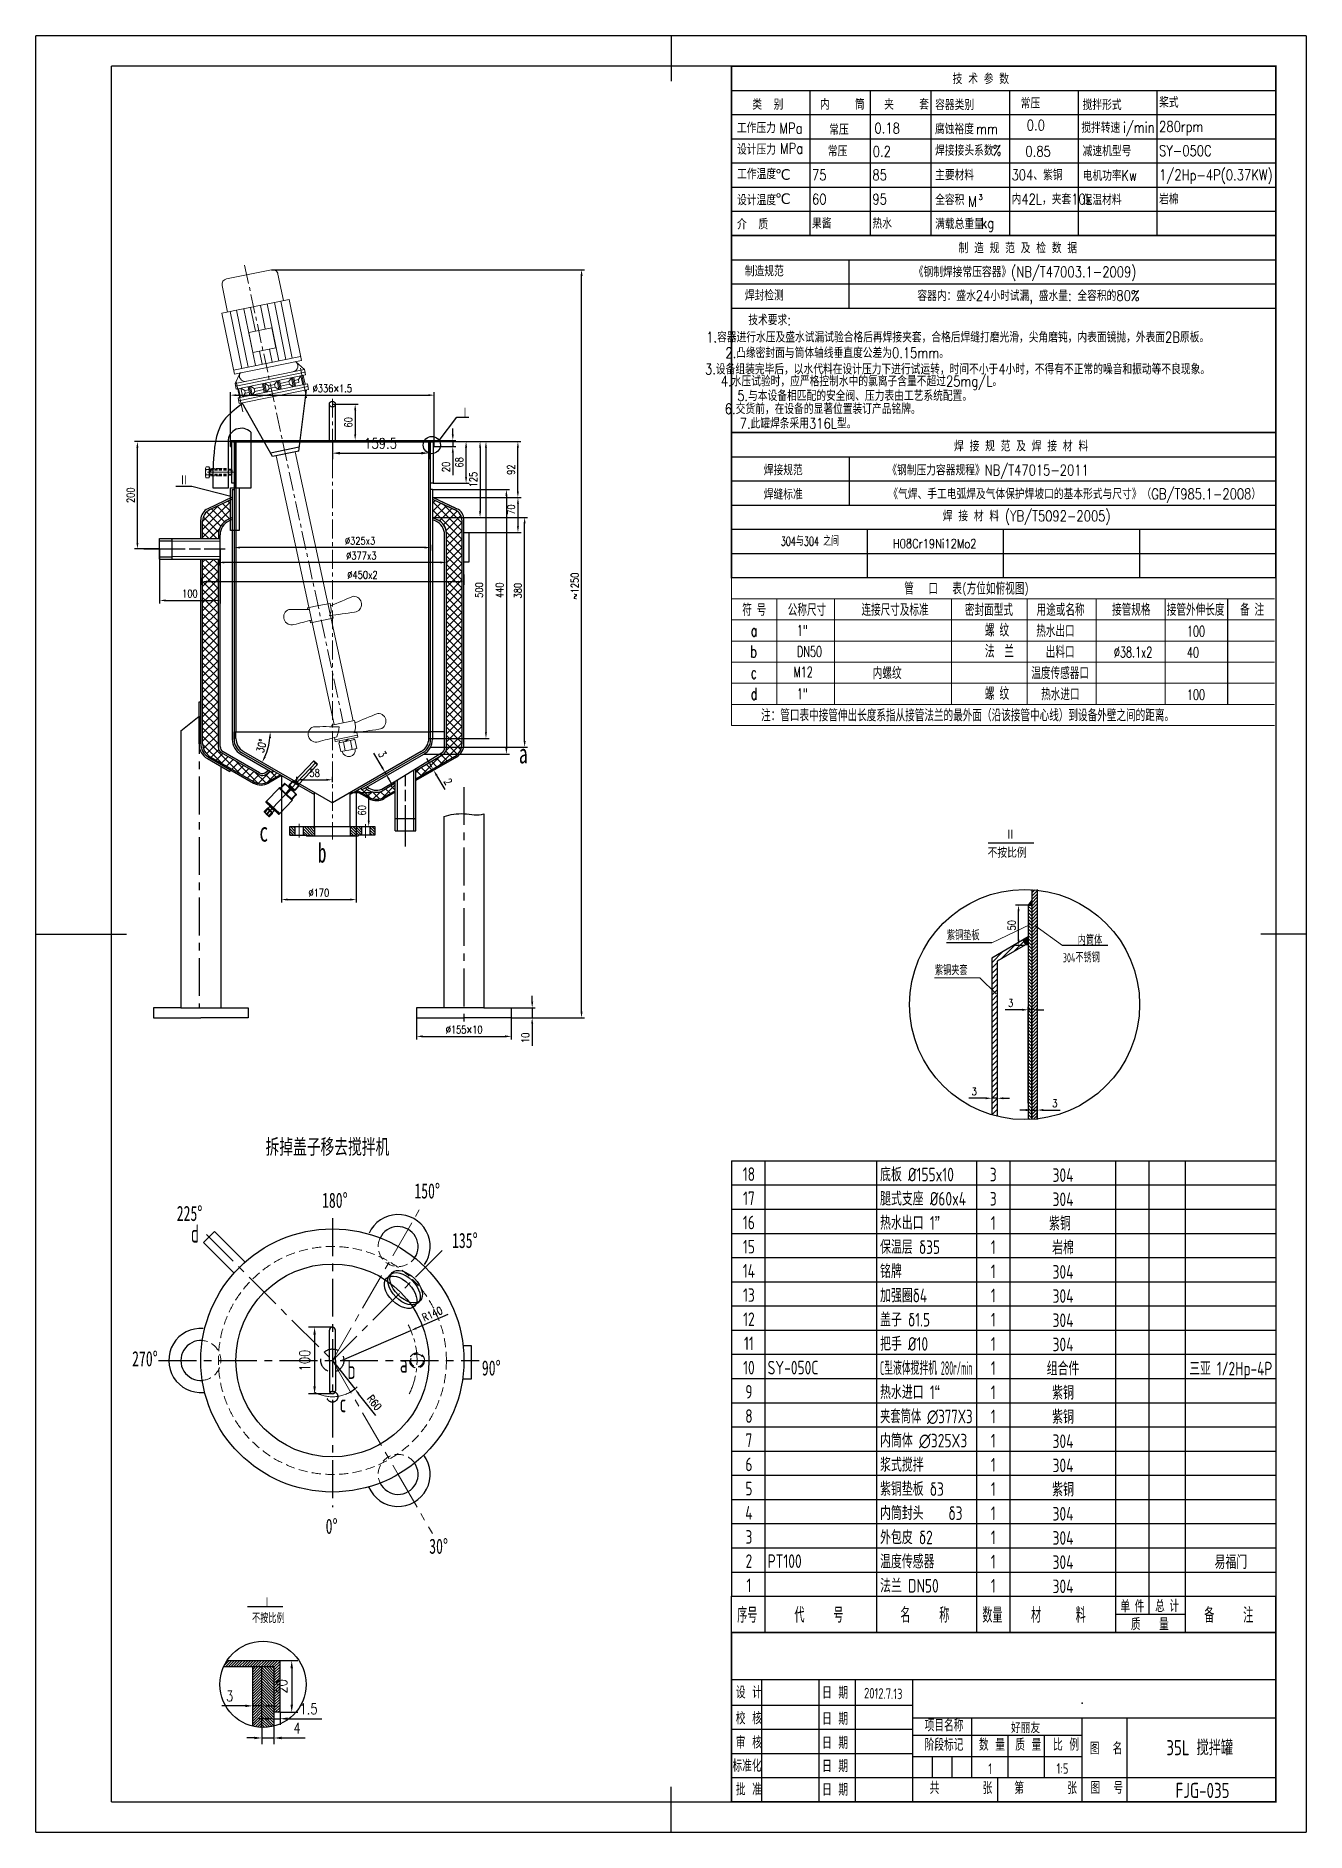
# Model space of a CAD drawing. Header units: inches. Extents: x -125 to 1975, y -50 to 2920.
import ezdxf
from ezdxf.enums import TextEntityAlignment as Align

# ---------------------------------------------------------------- set-up
doc = ezdxf.new("R2010")
doc.units = ezdxf.units.IN
doc.header["$LTSCALE"] = 50
for name, pattern in [('ACAD_ISO04W100', [30, 24, -3, 0, -3]), ('CENTER', [2, 1.25, -0.25, 0.25, -0.25]), ('DASHED', [0.75, 0.5, -0.25]), ('PHANTOM', [63.5, 31.75, -6.35, 6.35, -6.35, 6.35, -6.35])]:
    doc.linetypes.add(name, pattern=pattern)
for name, color, linetype, lineweight in [('01中心线', 1, 'CENTER', 13), ('06-标注线(绿)', 3, 'Continuous', 13), ('2粗实线', 7, 'Continuous', 18), ('cen', 1, 'CENTER', 9), ('中心线', 1, 'ACAD_ISO04W100', 9), ('中心线层', 1, 'ACAD_ISO04W100', 13), ('文字', 2, 'Continuous', 9), ('虚线', 6, 'DASHED', 0)]:
    doc.layers.add(name, color=color, linetype=linetype, lineweight=lineweight)
for name, color, linetype in [('1轮廓实线层', 7, 'Continuous'), ('2细线层', 4, 'Continuous'), ('3中心线层', 1, 'CENTER'), ('4虚线层', 6, 'DASHED'), ('5剖面线层', 2, 'Continuous'), ('6文字层', 3, 'Continuous'), ('7标注层', 4, 'Continuous'), ('8符号标注层', 31, 'Continuous'), ('TB70', 5, 'Continuous'), ('剖面线层', 4, 'Continuous'), ('图框层', 7, 'Continuous'), ('尺寸线', 2, 'Continuous')]:
    doc.layers.add(name, color=color, linetype=linetype)
doc.styles.add('B', font='romans.shx', dxfattribs={"width": 0.6667})
doc.styles.add('C', font='SIMFANG.TTF', dxfattribs={"width": 0.6667})
doc.styles.add('hztxt', font='txtfs.shx', dxfattribs={"width": 0.8, "bigfont": 'hztxt.shx'})
doc.styles.add('PC_TEXTSTYLE', font='isocp.shx', dxfattribs={"width": 0.8, "bigfont": 'hzfs.shx'})
doc.styles.get("Standard").update_dxf_attribs({"font": 'isocp.shx', "width": 0.707, "bigfont": 'hztxt.shx'})
doc.styles.add('TH_GBDIM', font='romans.shx', dxfattribs={"width": 0.8, "bigfont": 'gbcbig.shx'})
doc.styles.add('标准', font='SIMFANG.TTF', dxfattribs={"width": 0.667})
doc.dimstyles.new('TH_GBDIM', dxfattribs={"dimscale": 5, "dimtxt": 3.5, "dimasz": 2.5, "dimexe": 2, "dimexo": 0, "dimgap": 1.5, "dimtad": 1, "dimdec": 1, "dimzin": 0, "dimdsep": 46, "dimtxsty": 'TH_GBDIM', "dimcen": 2.5, "dimclrd": 130, "dimclre": 130, "dimclrt": 3, "dimadec": 0, "dimazin": 0, "dimtfac": 0.714286, "dimtdec": 1, "dimtmove": 0, "dimatfit": 3, "dimfxl": 1, "dimtzin": 0, "dimlwd": -1, "dimlwe": -1, "dimarcsym": 0})
pattern_1 = [(45, (9.2535, -32.3598), (-2.245064, 2.245064), [])]

msp = doc.modelspace()

# ---------------------------------------------------------------- texts
at = {"layer": '6文字层', "style": 'PC_TEXTSTYLE', "width": 0.667}
for s, height, p in [('Ⅰ', 15, (577.52, 2288.94)), ('紫铜垫板', 15, (1381.07, 1424.96)), ('内筒体', 15, (1597.45, 1416.94)), ('304不锈钢', 15, (1572.75, 1388.17)), ('紫铜夹套', 15, (1361.33, 1367.06)), ('d', 30, (131.12, 924.72)), ('b', 30, (390.14, 699.24)), ('a', 30, (476.73, 709.53)), ('c', 30, (377.23, 644.12)), ('Ⅰ', 15, (250.44, 322.16)), ('不按比例', 15, (232.3, 295.62))]:
    msp.add_text(s, height=height, dxfattribs=at).set_placement(p)
at = {"layer": '6文字层', "char_height": 15, "attachment_point": 8, "style": 'PC_TEXTSTYLE'}
for s, insert in [('Ⅱ', (119.59, 2177.26)), ('Ⅱ', (1486.16, 1590.99)), ('不按比例', (1480.75, 1560.98))]:
    msp.add_mtext(s, dxfattribs=dict(at, insert=insert))
at = {"layer": 'TB70', "color": 3, "style": 'C', "width": 0.6667}
for s, height, p in [('管   口   表(方位如俯视图)', 17.4609, (1310.81, 1998.15)), ('符 号', 17.461, (1042.75, 1962.95)), ('公称尺寸', 17.461, (1118.07, 1962.85)), ('连接尺寸及标准', 17.461, (1239.85, 1963)), ('密封面型式', 17.461, (1411, 1962.85)), ('用途或名称', 17.461, (1529.4, 1962.95)), ('       接管规格', 17.4609, (1598.83, 1963.09)), ('    接管外伸长度', 17.461, (1713.12, 1963.09)), ('      备 注', 17.461, (1818.43, 1963.09)), ('注：管口表中接管伸出长度系指从接管法兰的最外面（沿该接管中心线）到设备外壁之间的距离。', 17.4609, (1073.97, 1788.48))]:
    msp.add_text(s, height=height, dxfattribs=at).set_placement(p)
at = {"layer": '尺寸线', "color": 3}
for s, height, style, width, p in [('a', 19.96, 'B', 0.6667, (1056.71, 1926.92)), ('1"', 17.461, 'B', 0.6667, (1133.09, 1928.17)), ('热水出口', 17.461, '标准', 0.667, (1528.88, 1928.02)), ('100', 17.461, 'B', 0.6667, (1778.12, 1926.86)), ('b', 19.96, 'B', 0.6667, (1056.08, 1892)), ('DN50', 17.461, 'B', 0.6667, (1133.37, 1893.25)), ('出料口', 17.461, '标准', 0.667, (1544.72, 1893.2)), ('40', 17.461, 'B', 0.6667, (1778.12, 1891.94)), ('M12', 17.461, 'B', 0.6667, (1127.55, 1859.57)), ('内螺纹', 17.461, '标准', 0.667, (1258.65, 1858.28)), ('温度传感器口', 17.461, '标准', 0.667, (1520.7, 1858.32)), ('c', 19.96, 'B', 0.6667, (1056.71, 1857.08)), ('d', 19.96, 'B', 0.6667, (1056.71, 1822.15)), ('热水进口', 17.461, '标准', 0.667, (1537.06, 1823.31)), ('1"', 17.461, 'B', 0.6667, (1133.09, 1823.4)), ('100', 17.461, 'B', 0.6667, (1778.12, 1822.1))]:
    msp.add_text(s, height=height, dxfattribs=dict(at, style=style, width=width)).set_placement(p)
at = {"layer": '尺寸线', "color": 3, "lineweight": 9, "width": 0.667}
for s, p in [('螺 纹', (1443.95, 1926.75)), ('法  兰', (1443.95, 1891.83)), ('螺 纹', (1443.95, 1821.99))]:
    msp.add_text(s, height=21, dxfattribs=at).set_placement(p)
at = {"layer": '尺寸线', "color": 3, "lineweight": 9, "style": 'B', "width": 0.667}
msp.add_text('%%C38.1x2', height=17.461, dxfattribs=at).set_placement((1657.32, 1892.21))
at = {"layer": '尺寸线', "color": 3, "lineweight": 9, "attachment_point": 5, "style": 'B'}
for s, insert, char_height, width in [('{\\fSimSun|b0|i0|c134|p2;a}', (680.75, 1732.89), 32, 47.8928), ('{\\fSimSun|b0|i0|c134|p2;c}', (251.74, 1603.53), 32, 47.8928), ('{\\fSimSun|b0|i0|c134|p2;b}', (348.13, 1568.89), 32, 47.8928), ('{\\fSimSun|b0|i0|c134|p2;拆掉盖子移去搅拌机}', (356.96, 1081.92), 25, 325.637), ('{\\fSimSun|b0|i0|c134|p2;150%%D}', (521.86, 1009.99), 25, 74.8324), ('{\\fSimSun|b0|i0|c134|p2;225%%D}', (129.01, 972.82), 25, 74.8324), ('{\\fSimSun|b0|i0|c134|p2;180%%D}', (369.24, 994.57), 25, 74.8324), ('{\\fSimSun|b0|i0|c134|p2;135%%D}', (584.14, 928.11), 25, 74.8324), ('{\\fSimSun|b0|i0|c134|p2;270%%D}', (55.27, 732.52), 25, 74.8324), ('{\\fSimSun|b0|i0|c134|p2;90%%D}', (627.81, 717.26), 25, 74.8324), ('{\\fSimSun|b0|i0|c134|p2;0%%D}', (363.86, 455.53), 25, 74.8324), ('{\\fSimSun|b0|i0|c134|p2;30%%D}', (540.78, 422.49), 25, 74.8324)]:
    msp.add_mtext(s, dxfattribs=dict(at, insert=insert, char_height=char_height, width=width))

# ---------------------------------------------------------------- blocks, each defined once
blk = doc.blocks.new('*D3')
at = {"layer": '7标注层', "color": 130}
for p, q in [((202.6, 2078.6), (202.6, 2069)), ((517.6, 2074), (212.6, 2074)), ((527.6, 2078.6), (527.6, 2069))]:
    blk.add_line(p, q, dxfattribs=at)
for points in [[(212.6, 2075.7), (212.6, 2072.3), (202.6, 2074)], [(517.6, 2075.7), (517.6, 2072.3), (527.6, 2074)]]:
    blk.add_solid(points, dxfattribs=at)
at = {"layer": 'Defpoints', "color": 0}
for p in [(202.6, 2078.6), (202.6, 2074), (527.6, 2078.6)]:
    blk.add_point(p, dxfattribs=at)
at = {"layer": '7标注层', "color": 3, "insert": (411, 2085.2), "char_height": 12.5, "attachment_point": 5, "style": 'TH_GBDIM'}
blk.add_mtext('{%%c325x3}{}{}', dxfattribs=at)
blk = doc.blocks.new('*D4')
at = {"layer": '7标注层', "color": 130}
for p, q in [((176.6, 2054), (176.6, 2044.4)), ((543.6, 2049.4), (186.6, 2049.4)), ((553.6, 2054), (553.6, 2044.4))]:
    blk.add_line(p, q, dxfattribs=at)
for points in [[(186.6, 2051), (186.6, 2047.7), (176.6, 2049.4)], [(543.6, 2051), (543.6, 2047.7), (553.6, 2049.4)]]:
    blk.add_solid(points, dxfattribs=at)
at = {"layer": 'Defpoints', "color": 0}
for p in [(176.6, 2054), (176.6, 2049.4), (553.6, 2054)]:
    blk.add_point(p, dxfattribs=at)
at = {"layer": '7标注层', "color": 3, "insert": (413, 2060.6), "char_height": 12.5, "attachment_point": 5, "style": 'TH_GBDIM'}
blk.add_mtext('{%%c377x3}{}{}', dxfattribs=at)
blk = doc.blocks.new('*D19')
at = {"layer": '7标注层', "color": 130}
for p, q in [((147.6, 2024), (147.6, 2012.5)), ((582.6, 2029.6), (582.6, 2012.5)), ((572.6, 2017.5), (157.6, 2017.5))]:
    blk.add_line(p, q, dxfattribs=at)
for points in [[(157.6, 2019.2), (157.6, 2015.8), (147.6, 2017.5)], [(572.6, 2019.2), (572.6, 2015.8), (582.6, 2017.5)]]:
    blk.add_solid(points, dxfattribs=at)
at = {"layer": 'Defpoints', "color": 0}
for p in [(147.6, 2024), (582.6, 2029.6), (147.6, 2017.5)]:
    blk.add_point(p, dxfattribs=at)
at = {"layer": '7标注层', "color": 3, "insert": (414.9, 2028.8), "char_height": 12.5, "attachment_point": 5, "style": 'TH_GBDIM'}
blk.add_mtext('{%%c450x2}{}{}', dxfattribs=at)
blk = doc.blocks.new('*D20')
at = {"layer": '7标注层', "color": 130}
for p, q in [((564.3, 2261.1), (564.3, 2271.1)), ((533.6, 2251.1), (569.3, 2251.1)), ((533.6, 2241.1), (569.3, 2241.1)), ((564.3, 2251.1), (564.3, 2241.1)), ((564.3, 2231.1), (564.3, 2193.5))]:
    blk.add_line(p, q, dxfattribs=at)
for points in [[(562.6, 2261.1), (565.9, 2261.1), (564.3, 2251.1)], [(562.6, 2231.1), (565.9, 2231.1), (564.3, 2241.1)]]:
    blk.add_solid(points, dxfattribs=at)
at = {"layer": 'Defpoints', "color": 0}
for p in [(533.6, 2251.1), (533.6, 2241.1), (564.3, 2241.1)]:
    blk.add_point(p, dxfattribs=at)
at = {"layer": '7标注层', "color": 3, "insert": (553, 2207.3), "char_height": 12.5, "attachment_point": 5, "rotation": 90, "style": 'TH_GBDIM'}
blk.add_mtext('{20}{}{}', dxfattribs=at)
blk = doc.blocks.new('*D21')
at = {"layer": '7标注层', "color": 130}
for p, q in [((504.4, 1296.5), (504.4, 1260.7)), ((660.8, 1296.5), (660.8, 1260.7)), ((514.4, 1265.7), (650.8, 1265.7))]:
    blk.add_line(p, q, dxfattribs=at)
for points in [[(514.4, 1267.4), (514.4, 1264), (504.4, 1265.7)], [(650.8, 1267.4), (650.8, 1264), (660.8, 1265.7)]]:
    blk.add_solid(points, dxfattribs=at)
at = {"layer": 'Defpoints', "color": 0}
for p in [(504.4, 1296.5), (660.8, 1296.5), (660.8, 1265.7)]:
    blk.add_point(p, dxfattribs=at)
at = {"layer": '7标注层', "color": 3, "insert": (583, 1276.9), "char_height": 12.5, "attachment_point": 5, "style": 'TH_GBDIM'}
blk.add_mtext('{%%c155×10}{}{}', dxfattribs=at)
blk = doc.blocks.new('*D22')
at = {"layer": '7标注层', "color": 130}
for p, q in [((527.6, 2249.1), (614.3, 2249.1)), ((609.3, 2239.1), (609.3, 2133.8)), ((530.6, 2123.8), (614.3, 2123.8))]:
    blk.add_line(p, q, dxfattribs=at)
for points in [[(607.7, 2239.1), (611, 2239.1), (609.3, 2249.1)], [(607.7, 2133.8), (611, 2133.8), (609.3, 2123.8)]]:
    blk.add_solid(points, dxfattribs=at)
at = {"layer": 'Defpoints', "color": 0}
for p in [(527.6, 2249.1), (530.6, 2123.8), (609.3, 2123.8)]:
    blk.add_point(p, dxfattribs=at)
at = {"layer": '7标注层', "color": 3, "insert": (598.1, 2186.4), "char_height": 12.5, "attachment_point": 5, "rotation": 90, "style": 'TH_GBDIM'}
blk.add_mtext('{125}{}{}', dxfattribs=at)
blk = doc.blocks.new('*D23')
at = {"layer": '7标注层', "color": 130}
for p, q in [((660.8, 1313), (700.5, 1313)), ((695.5, 1323), (695.5, 1333)), ((695.5, 1313), (695.5, 1296.5)), ((660.8, 1296.5), (700.5, 1296.5)), ((695.5, 1286.5), (695.5, 1250.3))]:
    blk.add_line(p, q, dxfattribs=at)
for points in [[(693.8, 1323), (697.2, 1323), (695.5, 1313)], [(693.8, 1286.5), (697.2, 1286.5), (695.5, 1296.5)]]:
    blk.add_solid(points, dxfattribs=at)
at = {"layer": 'Defpoints', "color": 0}
for p in [(660.8, 1313), (660.8, 1296.5), (695.5, 1296.5)]:
    blk.add_point(p, dxfattribs=at)
at = {"layer": '7标注层', "color": 3, "insert": (684.2, 1263.4), "char_height": 12.5, "attachment_point": 5, "rotation": 90, "style": 'TH_GBDIM'}
blk.add_mtext('{10}{}{}', dxfattribs=at)
blk = doc.blocks.new('*D25')
at = {"layer": '7标注层', "color": 130}
for p, q in [((196.6, 2251.1), (196.6, 2331)), ((206.6, 2326), (523.6, 2326)), ((533.6, 2251.1), (533.6, 2331))]:
    blk.add_line(p, q, dxfattribs=at)
for points in [[(206.6, 2327.6), (206.6, 2324.3), (196.6, 2326)], [(523.6, 2327.6), (523.6, 2324.3), (533.6, 2326)]]:
    blk.add_solid(points, dxfattribs=at)
at = {"layer": 'Defpoints', "color": 0}
for p in [(533.6, 2326), (196.6, 2251.1), (533.6, 2251.1)]:
    blk.add_point(p, dxfattribs=at)
at = {"layer": '7标注层', "color": 3, "insert": (365.1, 2337.2), "char_height": 12.5, "attachment_point": 5, "style": 'TH_GBDIM'}
blk.add_mtext('{%%c336×1.5}{}{}', dxfattribs=at)
blk = doc.blocks.new('*D26')
at = {"layer": '7标注层', "color": 130}
for p, q in [((256.1, 137.4), (243.6, 137.4)), ((268.6, 148.1), (268.6, 127.4)), ((268.6, 137.4), (278.6, 137.4)), ((278.6, 148.1), (278.6, 127.4)), ((291.1, 137.4), (347.9, 137.4))]:
    blk.add_line(p, q, dxfattribs=at)
for points in [[(256.1, 139.5), (256.1, 135.3), (268.6, 137.4)], [(291.1, 139.5), (291.1, 135.3), (278.6, 137.4)]]:
    blk.add_solid(points, dxfattribs=at)
at = {"layer": 'Defpoints', "color": 0}
for p in [(268.6, 148.1), (278.6, 148.1), (278.6, 137.4)]:
    blk.add_point(p, dxfattribs=at)
at = {"layer": '7标注层', "color": 3, "insert": (325.7, 153.7), "char_height": 17.5, "attachment_point": 5, "style": 'TH_GBDIM'}
blk.add_mtext('{1.5}{}{}', dxfattribs=at)
blk = doc.blocks.new('*D27')
at = {"layer": '7标注层', "color": 130}
for p, q in [((248.6, 123), (248.6, 95.6)), ((268.6, 125.3), (268.6, 95.6)), ((236.1, 105.6), (223.6, 105.6)), ((248.6, 105.6), (268.6, 105.6)), ((281.1, 105.6), (319.9, 105.6))]:
    blk.add_line(p, q, dxfattribs=at)
for points in [[(236.1, 107.7), (236.1, 103.5), (248.6, 105.6)], [(281.1, 107.7), (281.1, 103.5), (268.6, 105.6)]]:
    blk.add_solid(points, dxfattribs=at)
at = {"layer": 'Defpoints', "color": 0}
for p in [(248.6, 123), (268.6, 125.3), (268.6, 105.6)]:
    blk.add_point(p, dxfattribs=at)
at = {"layer": '7标注层', "color": 3, "insert": (306.7, 121.9), "char_height": 17.5, "attachment_point": 5, "style": 'TH_GBDIM'}
blk.add_mtext('{4}{}{}', dxfattribs=at)
blk = doc.blocks.new('*D28')
at = {"layer": '7标注层', "color": 130}
for p, q in [((221.1, 158.7), (182.2, 158.7)), ((233.6, 125), (233.6, 168.7)), ((248.6, 158.7), (233.6, 158.7)), ((248.6, 123), (248.6, 168.7)), ((261.1, 158.7), (273.6, 158.7))]:
    blk.add_line(p, q, dxfattribs=at)
for points in [[(221.1, 160.8), (221.1, 156.6), (233.6, 158.7)], [(261.1, 160.8), (261.1, 156.6), (248.6, 158.7)]]:
    blk.add_solid(points, dxfattribs=at)
at = {"layer": 'Defpoints', "color": 0}
for p in [(248.6, 158.7), (233.6, 125), (248.6, 123)]:
    blk.add_point(p, dxfattribs=at)
at = {"layer": '7标注层', "color": 3, "insert": (195.4, 175), "char_height": 17.5, "attachment_point": 5, "style": 'TH_GBDIM'}
blk.add_mtext('{3}{}{}', dxfattribs=at)
blk = doc.blocks.new('*D29')
at = {"layer": '7标注层', "color": 130}
for p, q in [((278.6, 233.5), (307.9, 233.5)), ((297.9, 221), (297.9, 160.6)), ((278.6, 148.1), (307.9, 148.1))]:
    blk.add_line(p, q, dxfattribs=at)
for points in [[(295.9, 221), (300, 221), (297.9, 233.5)], [(295.9, 160.6), (300, 160.6), (297.9, 148.1)]]:
    blk.add_solid(points, dxfattribs=at)
at = {"layer": 'Defpoints', "color": 0}
for p in [(278.6, 233.5), (278.6, 148.1), (297.9, 148.1)]:
    blk.add_point(p, dxfattribs=at)
at = {"layer": '7标注层', "color": 3, "insert": (281.7, 190.8), "char_height": 17.5, "attachment_point": 5, "rotation": 90, "style": 'TH_GBDIM'}
blk.add_mtext('{20}{}{}', dxfattribs=at)
blk = doc.blocks.new('*D31')
at = {"layer": '7标注层', "color": 130}
for p, q in [((202.6, 2249.1), (37.8, 2249.1)), ((42.8, 2081.8), (42.8, 2239.1)), ((79.5, 2071.8), (37.8, 2071.8))]:
    blk.add_line(p, q, dxfattribs=at)
for points in [[(41.1, 2239.1), (44.4, 2239.1), (42.8, 2249.1)], [(41.1, 2081.8), (44.4, 2081.8), (42.8, 2071.8)]]:
    blk.add_solid(points, dxfattribs=at)
at = {"layer": 'Defpoints', "color": 0}
for p in [(42.8, 2249.1), (202.6, 2249.1), (79.5, 2071.8)]:
    blk.add_point(p, dxfattribs=at)
at = {"layer": '7标注层', "color": 3, "insert": (31.5, 2160.5), "char_height": 12.5, "attachment_point": 5, "rotation": 90, "style": 'TH_GBDIM'}
blk.add_mtext('{200}{}{}', dxfattribs=at)
blk = doc.blocks.new('*D32')
at = {"layer": '7标注层', "color": 130}
for p, q in [((79.5, 2071.8), (79.5, 1981.5)), ((179.6, 2071.8), (179.6, 1981.5)), ((89.5, 1986.5), (169.6, 1986.5))]:
    blk.add_line(p, q, dxfattribs=at)
for points in [[(89.5, 1988.2), (89.5, 1984.9), (79.5, 1986.5)], [(169.6, 1988.2), (169.6, 1984.9), (179.6, 1986.5)]]:
    blk.add_solid(points, dxfattribs=at)
at = {"layer": 'Defpoints', "color": 0}
for p in [(79.5, 2071.8), (179.6, 2071.8), (179.6, 1986.5)]:
    blk.add_point(p, dxfattribs=at)
at = {"layer": '7标注层', "color": 3, "insert": (129.6, 1997.8), "char_height": 12.5, "attachment_point": 5, "style": 'TH_GBDIM'}
blk.add_mtext('100', dxfattribs=at)
blk = doc.blocks.new('*D33')
at = {"layer": '7标注层', "color": 130}
for p, q in [((365.1, 2311.1), (407.8, 2311.1)), ((402.8, 2301.1), (402.8, 2261.1)), ((365.1, 2251.1), (407.8, 2251.1))]:
    blk.add_line(p, q, dxfattribs=at)
for points in [[(401.2, 2301.1), (404.5, 2301.1), (402.8, 2311.1)], [(401.2, 2261.1), (404.5, 2261.1), (402.8, 2251.1)]]:
    blk.add_solid(points, dxfattribs=at)
at = {"layer": 'Defpoints', "color": 0}
for p in [(365.1, 2311.1), (365.1, 2251.1), (402.8, 2251.1)]:
    blk.add_point(p, dxfattribs=at)
at = {"layer": '7标注层', "color": 3, "insert": (391.6, 2281.1), "char_height": 12.5, "attachment_point": 5, "rotation": 90, "style": 'TH_GBDIM'}
blk.add_mtext('60', dxfattribs=at)
blk = doc.blocks.new('*D34')
at = {"layer": '7标注层', "color": 130}
for p, q in [((556.2, 805.6), (504.1, 783.2)), ((380.1, 729.8), (494.9, 779.2))]:
    blk.add_line(p, q, dxfattribs=at)
blk.add_solid([(503.5, 784.7), (504.8, 781.6), (494.9, 779.2)], dxfattribs=at)
at = {"layer": 'Defpoints', "color": 0}
for p in [(494.9, 779.2), (380.1, 729.8)]:
    blk.add_point(p, dxfattribs=at)
at = {"layer": '7标注层', "color": 3, "insert": (530.3, 806.7), "char_height": 12.5, "attachment_point": 5, "rotation": 23.273, "style": 'TH_GBDIM'}
blk.add_mtext('{R140}{}{}', dxfattribs=at)
blk = doc.blocks.new('*D35')
at = {"layer": '7标注层', "color": 130}
for p, q in [((365.1, 729.8), (402.3, 682.7)), ((436.8, 639), (408.5, 674.9))]:
    blk.add_line(p, q, dxfattribs=at)
blk.add_arc((365.1, 729.8), 60, 300, 313.0562, dxfattribs=at)
blk.add_solid([(409.8, 675.9), (407.2, 673.8), (402.3, 682.7)], dxfattribs=at)
at = {"layer": 'Defpoints', "color": 0}
for p in [(365.1, 729.8), (402.3, 682.7)]:
    blk.add_point(p, dxfattribs=at)
at = {"layer": '7标注层', "color": 3, "insert": (434.6, 660), "char_height": 12.5, "attachment_point": 5, "rotation": 308.2816, "style": 'TH_GBDIM'}
blk.add_mtext('R60', dxfattribs=at)
blk = doc.blocks.new('*D36')
at = {"layer": '7标注层', "color": 130}
for p, q in [((365.1, 784.8), (325.7, 784.8)), ((335.7, 772.3), (335.7, 687.3)), ((365.1, 674.8), (325.7, 674.8))]:
    blk.add_line(p, q, dxfattribs=at)
for points in [[(333.6, 772.3), (337.8, 772.3), (335.7, 784.8)], [(333.6, 687.3), (337.8, 687.3), (335.7, 674.8)]]:
    blk.add_solid(points, dxfattribs=at)
at = {"layer": 'Defpoints', "color": 0}
for p in [(365.1, 784.8), (335.7, 674.8), (365.1, 674.8)]:
    blk.add_point(p, dxfattribs=at)
at = {"layer": '7标注层', "color": 3, "insert": (319.4, 729.8), "char_height": 17.5, "attachment_point": 5, "rotation": 90, "style": 'TH_GBDIM'}
blk.add_mtext('{100}{}{}', dxfattribs=at)
blk = doc.blocks.new('*D37')
at = {"layer": '7标注层', "color": 130}
for p, q in [((531.6, 2156.6), (677, 2156.6)), ((672, 2146.6), (672, 2109.1)), ((590.8, 2099.1), (677, 2099.1))]:
    blk.add_line(p, q, dxfattribs=at)
for points in [[(670.3, 2146.6), (673.6, 2146.6), (672, 2156.6)], [(670.3, 2109.1), (673.6, 2109.1), (672, 2099.1)]]:
    blk.add_solid(points, dxfattribs=at)
at = {"layer": 'Defpoints', "color": 0}
for p in [(531.6, 2156.6), (590.8, 2099.1), (672, 2099.1)]:
    blk.add_point(p, dxfattribs=at)
at = {"layer": '7标注层', "color": 3, "insert": (660.7, 2136.7), "char_height": 12.5, "attachment_point": 5, "rotation": 90, "style": 'TH_GBDIM'}
blk.add_mtext('{70}{}{}', dxfattribs=at)
blk = doc.blocks.new('0.650')
at = {"layer": '剖面线层'}
h = blk.add_hatch(dxfattribs=at)
h.set_pattern_fill('ANSI31', color=256, style=0)
h.paths.add_polyline_path([(101.2, 117.9), (93.2, 117.9), (93.2, 103.9), (101.2, 103.9)])
h.paths.add_polyline_path([(133.7, 103.9), (133.7, 119.9), (132.2, 119.9), (131.2, 118.2), (130.2, 119.9), (128.2, 119.9), (127.2, 118.2), (126.2, 119.9), (124.2, 119.9), (123.2, 118.2), (122.2, 119.9), (121.2, 119.9), (119.2, 117.9), (115.2, 117.9), (115.2, 103.9)])
h.paths.add_polyline_path([(192.7, 103.9), (211.2, 103.9), (211.2, 117.9), (207.2, 117.9), (205.2, 119.9), (204.2, 119.9), (203.2, 118.2), (202.2, 119.9), (200.2, 119.9), (199.2, 118.2), (198.2, 119.9), (196.2, 119.9), (195.2, 118.2), (194.2, 119.9), (192.7, 119.9)])
h.paths.add_polyline_path([(225.2, 103.9), (233.2, 103.9), (233.2, 117.9), (225.2, 117.9)])
for p, q in [((119.2, 117.9), (121.2, 119.9)), ((205.2, 119.9), (121.2, 119.9)), ((122.2, 119.9), (123.2, 118.2)), ((124.2, 119.9), (123.2, 118.2)), ((126.2, 119.9), (127.2, 118.2)), ((128.2, 119.9), (127.2, 118.2)), ((130.2, 119.9), (131.2, 118.2)), ((132.2, 119.9), (131.2, 118.2)), ((133.7, 103.9), (133.7, 119.9)), ((192.7, 103.9), (192.7, 119.9)), ((194.2, 119.9), (195.2, 118.2)), ((196.2, 119.9), (195.2, 118.2)), ((198.2, 119.9), (199.2, 118.2)), ((200.2, 119.9), (199.2, 118.2)), ((202.2, 119.9), (203.2, 118.2)), ((204.2, 119.9), (203.2, 118.2)), ((207.2, 117.9), (205.2, 119.9)), ((93.2, 117.9), (119.2, 117.9)), ((93.2, 117.9), (93.2, 103.9)), ((93.2, 103.9), (233.2, 103.9)), ((101.2, 103.9), (101.2, 117.9)), ((115.2, 103.9), (115.2, 117.9)), ((118.7, 117.9), (118.7, 117.9)), ((233.2, 117.9), (207.2, 117.9)), ((207.2, 117.9), (207.2, 117.9)), ((211.2, 103.9), (211.2, 117.9)), ((225.2, 103.9), (225.2, 117.9)), ((233.2, 103.9), (233.2, 117.9))]:
    blk.add_line(p, q)
at = {"layer": '中心线层'}
for p, q in [((108.2, 99.1), (108.2, 121.7)), ((163.2, 98.9), (163.2, 125)), ((218.2, 99.7), (218.2, 122.3))]:
    blk.add_line(p, q, dxfattribs=at)
blk = doc.blocks.new('*D39')
at = {"layer": '7标注层', "color": 130}
blk.add_arc((162.3, 1769.1), 100.1, 335.7268, 354.2732, dxfattribs=at)
for points in [[(260.2, 1759.2), (263.6, 1759), (262.4, 1769.1)], [(255, 1727.2), (252.1, 1728.7), (249, 1719)]]:
    blk.add_solid(points, dxfattribs=at)
at = {"layer": 'Defpoints', "color": 0}
for p in [(202.6, 1769.1), (527.6, 1769.1), (218.1, 1736.9), (256.4, 1734.8), (365.1, 1652)]:
    blk.add_point(p, dxfattribs=at)
at = {"layer": '7标注层', "color": 3, "insert": (248.1, 1746.1), "char_height": 12.5, "attachment_point": 5, "rotation": 75, "style": 'TH_GBDIM'}
blk.add_mtext('30°', dxfattribs=at)
blk = doc.blocks.new('*D40')
at = {"layer": '7标注层', "color": 130}
for p, q in [((527.6, 2249.1), (591.2, 2249.1)), ((586.2, 2190.6), (586.2, 2239.1)), ((531.6, 2180.6), (591.2, 2180.6))]:
    blk.add_line(p, q, dxfattribs=at)
for points in [[(584.5, 2239.1), (587.9, 2239.1), (586.2, 2249.1)], [(584.5, 2190.6), (587.9, 2190.6), (586.2, 2180.6)]]:
    blk.add_solid(points, dxfattribs=at)
at = {"layer": 'Defpoints', "color": 0}
for p in [(527.6, 2249.1), (586.2, 2249.1), (531.6, 2180.6)]:
    blk.add_point(p, dxfattribs=at)
at = {"layer": '7标注层', "color": 3, "insert": (574.9, 2214.9), "char_height": 12.5, "attachment_point": 5, "rotation": 90, "style": 'TH_GBDIM'}
blk.add_mtext('68', dxfattribs=at)
blk = doc.blocks.new('*D41')
at = {"layer": '7标注层', "color": 130}
for p, q in [((527.6, 2249.1), (624.1, 2249.1)), ((619.1, 2239.1), (619.1, 1768.4)), ((524.6, 1758.4), (624.1, 1758.4))]:
    blk.add_line(p, q, dxfattribs=at)
for points in [[(617.4, 2239.1), (620.7, 2239.1), (619.1, 2249.1)], [(617.4, 1768.4), (620.7, 1768.4), (619.1, 1758.4)]]:
    blk.add_solid(points, dxfattribs=at)
at = {"layer": 'Defpoints', "color": 0}
for p in [(527.6, 2249.1), (524.6, 1758.4), (619.1, 1758.4)]:
    blk.add_point(p, dxfattribs=at)
at = {"layer": '7标注层', "color": 3, "insert": (607.8, 2003.7), "char_height": 12.5, "attachment_point": 5, "rotation": 90, "style": 'TH_GBDIM'}
blk.add_mtext('{500}{}{}', dxfattribs=at)
blk = doc.blocks.new('*D42')
at = {"layer": '7标注层', "color": 130}
for p, q in [((530.6, 2169.8), (657.8, 2169.8)), ((652.8, 2159.8), (652.8, 1742.5)), ((516.6, 1732.5), (657.8, 1732.5))]:
    blk.add_line(p, q, dxfattribs=at)
for points in [[(651.2, 2159.8), (654.5, 2159.8), (652.8, 2169.8)], [(651.2, 1742.5), (654.5, 1742.5), (652.8, 1732.5)]]:
    blk.add_solid(points, dxfattribs=at)
at = {"layer": 'Defpoints', "color": 0}
for p in [(530.6, 2169.8), (516.6, 1732.5), (652.8, 1732.5)]:
    blk.add_point(p, dxfattribs=at)
at = {"layer": '7标注层', "color": 3, "insert": (641.6, 2003.3), "char_height": 12.5, "attachment_point": 5, "rotation": 90, "style": 'TH_GBDIM'}
blk.add_mtext('{440}{}{}', dxfattribs=at)
blk = doc.blocks.new('*D43')
at = {"layer": '7标注层', "color": 130}
for p, q in [((625.1, 2249.1), (676.8, 2249.1)), ((671.8, 2166.6), (671.8, 2239.1)), ((619.1, 2156.6), (676.8, 2156.6))]:
    blk.add_line(p, q, dxfattribs=at)
for points in [[(670.2, 2239.1), (673.5, 2239.1), (671.8, 2249.1)], [(670.2, 2166.6), (673.5, 2166.6), (671.8, 2156.6)]]:
    blk.add_solid(points, dxfattribs=at)
at = {"layer": 'Defpoints', "color": 0}
for p in [(625.1, 2249.1), (671.8, 2249.1), (619.1, 2156.6)]:
    blk.add_point(p, dxfattribs=at)
at = {"layer": '7标注层', "color": 3, "insert": (660.6, 2202.8), "char_height": 12.5, "attachment_point": 5, "rotation": 90, "style": 'TH_GBDIM'}
blk.add_mtext('92', dxfattribs=at)
blk = doc.blocks.new('*D44')
at = {"layer": '7标注层', "color": 130}
for p, q in [((264.6, 2533.3), (782.1, 2533.3)), ((777.1, 1306.5), (777.1, 2523.3)), ((660.8, 1296.5), (782.1, 1296.5))]:
    blk.add_line(p, q, dxfattribs=at)
for points in [[(775.4, 2523.3), (778.8, 2523.3), (777.1, 2533.3)], [(775.4, 1306.5), (778.8, 1306.5), (777.1, 1296.5)]]:
    blk.add_solid(points, dxfattribs=at)
at = {"layer": 'Defpoints', "color": 0}
for p in [(264.6, 2533.3), (777.1, 2533.3), (660.8, 1296.5)]:
    blk.add_point(p, dxfattribs=at)
at = {"layer": '7标注层', "color": 3, "insert": (765.9, 2010.3), "char_height": 12.5, "attachment_point": 5, "rotation": 90, "style": 'TH_GBDIM'}
blk.add_mtext('{~1250}{}{}', dxfattribs=at)
blk = doc.blocks.new('*D45')
at = {"layer": '7标注层', "color": 130}
for p, q in [((306.6, 1685.8), (306.6, 1695)), ((365.1, 1685.8), (365.1, 1695)), ((316.6, 1690), (355.1, 1690))]:
    blk.add_line(p, q, dxfattribs=at)
for points in [[(316.6, 1691.7), (316.6, 1688.3), (306.6, 1690)], [(355.1, 1691.7), (355.1, 1688.3), (365.1, 1690)]]:
    blk.add_solid(points, dxfattribs=at)
at = {"layer": 'Defpoints', "color": 0}
for p in [(306.6, 1685.8), (365.1, 1690), (365.1, 1685.8)]:
    blk.add_point(p, dxfattribs=at)
at = {"layer": '7标注层', "color": 3, "insert": (335.9, 1701.3), "char_height": 12.5, "attachment_point": 5, "style": 'TH_GBDIM'}
blk.add_mtext('{58}{}{}', dxfattribs=at)
blk = doc.blocks.new('*D46')
at = {"layer": '7标注层', "color": 130}
for p, q in [((394.6, 1669), (430.2, 1669)), ((425.2, 1622.5), (425.2, 1659)), ((365.1, 1612.5), (430.2, 1612.5))]:
    blk.add_line(p, q, dxfattribs=at)
for points in [[(423.6, 1659), (426.9, 1659), (425.2, 1669)], [(423.6, 1622.5), (426.9, 1622.5), (425.2, 1612.5)]]:
    blk.add_solid(points, dxfattribs=at)
at = {"layer": 'Defpoints', "color": 0}
for p in [(394.6, 1669), (425.2, 1669), (365.1, 1612.5)]:
    blk.add_point(p, dxfattribs=at)
at = {"layer": '7标注层', "color": 3, "insert": (414, 1639.5), "char_height": 12.5, "attachment_point": 5, "rotation": 90, "style": 'TH_GBDIM'}
blk.add_mtext('{60}{}{}', dxfattribs=at)
blk = doc.blocks.new('*D47')
at = {"layer": '7标注层', "color": 130}
for p, q in [((530.6, 2123.8), (688, 2123.8)), ((683, 1754), (683, 2113.8)), ((527.6, 1744), (688, 1744))]:
    blk.add_line(p, q, dxfattribs=at)
for points in [[(681.3, 2113.8), (684.7, 2113.8), (683, 2123.8)], [(681.3, 1754), (684.7, 1754), (683, 1744)]]:
    blk.add_solid(points, dxfattribs=at)
at = {"layer": 'Defpoints', "color": 0}
for p in [(530.6, 2123.8), (683, 2123.8), (527.6, 1744)]:
    blk.add_point(p, dxfattribs=at)
at = {"layer": '7标注层', "color": 3, "insert": (671.8, 2002.7), "char_height": 12.5, "attachment_point": 5, "rotation": 90, "style": 'TH_GBDIM'}
blk.add_mtext('380', dxfattribs=at)
blk = doc.blocks.new('PC_TITLE_BLOCK')
for p in [(0, 56), (-64, 32.67)]:
    blk.add_point(p)
at = {"layer": '1轮廓实线层'}
for p, q in [((-180, 56), (0, 56)), ((-180, 0), (-180, 56))]:
    blk.add_line(p, q, dxfattribs=at)
at = {"layer": '1轮廓实线层', "const_width": 0.5}
blk.add_lwpolyline([(-180, 0), (0, 0), (0, 56), (-180, 56)], close=True, dxfattribs=at)
at = {"layer": '2细线层'}
for p, q in [((-180, 40.41), (0, 40.41)), ((-170, -0.17), (-170, 40.41)), ((-151, 0), (-151, 40.41)), ((-139, 0), (-139, 40.41)), ((-120, 0), (-120, 40.41)), ((-180, 32), (-120, 32)), ((-180, 24), (-120, 24)), ((-120, 27.83), (0, 27.83)), ((-100.5, 8), (-100.5, 27.83)), ((-64, 0), (-64, 27.83)), ((-49.16, 0), (-49.16, 27.83)), ((-120, 22), (-64, 22)), ((-88.5, 8), (-88.5, 22)), ((-76.5, 8), (-76.5, 22)), ((-180, 16), (-120, 16)), ((-120, 15), (-64, 15)), ((-120, 15), (-64, 15)), ((-113.5, 8), (-113.5, 15)), ((-107, 8), (-107, 15)), ((-180, 8), (-120, 8)), ((-180, 8), (-120, 8)), ((-120, 8), (-64, 8)), ((-92, 8), (-92, 0)), ((-64, 8), (0, 8))]:
    blk.add_line(p, q, dxfattribs=at)
at = {"layer": '6文字层'}
blk.add_point((0, 56), dxfattribs=at)
at = {"layer": '6文字层', "style": 'hztxt', "width": 0.8}
for s, p in [('设 计', (-178.55, 34.21)), ('日 期', (-150.03, 34.1)), ('校 核', (-178.55, 25.6)), ('日 期', (-150.03, 25.49)), ('项目名称', (-116.12, 23.27)), ('审 核', (-178.55, 17.61)), ('日 期', (-150.03, 17.5)), ('阶段标记', (-116.12, 16.89)), ('数 量', (-98.16, 16.89)), ('质 量', (-86.16, 16.89)), ('比 例', (-73.66, 16.89)), ('图  名', (-61.53, 15.68)), ('标准化', (-179.66, 9.94)), ('日 期', (-150.03, 9.83)), ('批 准', (-178.55, 2.13)), ('日 期', (-150.03, 2.02)), ('共      张', (-114.46, 2.58)), ('第      张', (-86.46, 2.58)), ('图  号', (-61.3, 2.66))]:
    blk.add_text(s, height=4, dxfattribs=at).set_placement(p)
at = {"layer": '6文字层', "style": 'PC_TEXTSTYLE', "flags": 8}
for tag, rotation, width, p, p2 in [('设计', 358.46442, 9.905045, (-167.73, 34.14), (-153.86, 33.76)), ('设计日期', 358.56107, 1.025383, (-137.24, 34.26), (-122.46, 33.89)), ('校对', 358.46442, 9.905045, (-167.52, 25.78), (-153.66, 25.41))]:
    blk.add_attdef(tag, text='', height=3.5, rotation=rotation, dxfattribs=dict(at, width=width)).set_placement(p, p2, align=Align.FIT)
for tag, height, width, p, p2 in [('项目名称', 3.5, 26.785714, (-101.5, 22.71), (-64, 22.71)), ('审核', 4, 1.903553, (-167.96, 17.53), (-152.96, 17.53)), ('图样名称', 5, 2.374916, (-49.96, 15.41), (-0.44, 15.41)), ('标准化', 3.5, 1.263432, (-167.51, 9.57), (-154.16, 9.57)), ('数量', 3.5, 1.623377, (-100.08, 9.2), (-88.83, 9.2)), ('质量', 3.5, 1.623377, (-88.25, 9.35), (-77, 9.35)), ('比例', 3.5, 1.67402, (-76.27, 9.28), (-64.85, 9.28)), ('共几页', 3.5, 0.660501, (-109.95, 2.44), (-102.92, 2.44)), ('图样代号', 5, 2.380165, (-48.88, 1.28), (0.39, 1.28)), ('批准', 3.5, 2.035094, (-167.65, 1.8), (-154.33, 1.8))]:
    blk.add_attdef(tag, text='', height=height, dxfattribs=dict(at, width=width)).set_placement(p, p2, align=Align.FIT)
at = {"layer": '6文字层', "color": 3, "style": 'PC_TEXTSTYLE', "width": 0.66953, "flags": 8}
blk.add_attdef('第几页', text='', height=3.5, dxfattribs=at).set_placement((-81.79, 2.15), (-74.67, 2.15), align=Align.FIT)
blk = doc.blocks.new('PC_CSL_BLOCK')
at = {"layer": '06-标注线(绿)'}
for p, q in [((-114, -56), (-114, -8)), ((-114, -8), (-114, -56)), ((-114, -56), (-114, -8)), ((-114, -56), (-114, -8)), ((-114, -8), (-114, -56)), ((-114, -56), (-114, -8))]:
    blk.add_line(p, q, dxfattribs=at)
at = {"layer": '1轮廓实线层', "const_width": 0.5}
for points in [[(-180, -56), (0, -56), (0, 0), (-180, 0)], [(-180, -56), (0, -56), (0, 0), (-180, 0)], [(-180, -121.16), (0, -121.16), (0, -56), (-180, -56)], [(-180, -121.16), (0, -121.16), (0, -56), (-180, -56)], [(-180, -169.16), (0, -169.16), (0, -121.16), (-180, -121.16)], [(-180, -169.16), (0, -169.16), (0, -121.16), (-180, -121.16)]]:
    blk.add_lwpolyline(points, close=True, dxfattribs=at)
at = {"layer": '2细线层'}
for p, q in [((-180, -8), (0, -8)), ((-180, -8), (0, -8)), ((-154, -56), (-154, -8)), ((-154, -56), (-154, -8)), ((-134, -56), (-134, -8)), ((-134, -56), (-134, -8)), ((-114, -56), (-114, -8)), ((-114, -56), (-114, -8)), ((-88, -56), (-88, -8)), ((-88, -56), (-88, -8)), ((-65.22, -56), (-65.22, -8)), ((-65.22, -56), (-65.22, -8)), ((-39.22, -56), (-39.22, -8)), ((-39.22, -56), (-39.22, -8)), ((-180, -16), (0, -16)), ((-180, -16), (0, -16)), ((-180, -24), (0, -24)), ((-180, -24), (0, -24)), ((-180, -32), (0, -32)), ((-180, -32), (0, -32)), ((-180, -40), (0, -40)), ((-180, -40), (0, -40)), ((-180, -48), (0, -48)), ((-180, -48), (0, -48)), ((-180, -64), (0, -64)), ((-180, -64), (0, -64)), ((-141.05, -80), (-141.05, -64)), ((-141.05, -80), (-141.05, -64)), ((-180, -72), (0, -72)), ((-180, -72), (0, -72)), ((-180, -80), (0, -80)), ((-180, -80), (0, -80)), ((-180, -129.16), (0, -129.16)), ((-180, -129.16), (0, -129.16)), ((-141.05, -129.16), (-141.05, -145.16)), ((-141.05, -129.16), (-141.05, -145.16)), ((-180, -137.16), (0, -137.16)), ((-180, -137.16), (0, -137.16)), ((-180, -145.16), (0, -145.16)), ((-180, -145.16), (0, -145.16)), ((-180, -153.16), (0, -153.16)), ((-180, -153.16), (0, -153.16)), ((-135, -169.16), (-135, -153.16)), ((-135, -169.16), (-135, -153.16)), ((-90, -169.16), (-90, -153.16)), ((-90, -169.16), (-90, -153.16)), ((-45, -169.16), (-45, -153.16)), ((-45, -169.16), (-45, -153.16)), ((-180, -161.16), (0, -161.16)), ((-180, -161.16), (0, -161.16))]:
    blk.add_line(p, q, dxfattribs=at)
at = {"layer": '文字'}
for p, q in [((-180, 0), (0, 0)), ((-180, 0), (0, 0)), ((-180, -56), (0, -56)), ((-180, -56), (0, -56)), ((-180, -121.16), (0, -121.16)), ((-180, -121.16), (0, -121.16)), ((0, -169.16), (0, -153.16)), ((0, -169.16), (0, -153.16)), ((-180, -169.16), (0, -169.16)), ((-180, -169.16), (0, -169.16))]:
    blk.add_line(p, q, dxfattribs=at)
at = {"color": 3, "style": 'hztxt', "width": 0.8, "flags": 8}
for tag, p in [('搅拌型式', (-38.6, -13.72)), ('夹套工作压力', (-132.71, -22.27)), ('搅拌转速', (-38.6, -21.72)), ('夹套设计压力', (-133.3, -29.99)), ('减速机型号', (-38.6, -29.72)), ('内筒工作温度', (-153.39, -37.72)), ('夹套工作温度', (-133.39, -37.72)), ('主要材料', (-87.39, -37.72)), ('电机功率', (-38.6, -37.72)), ('内筒设计温度', (-153.39, -45.72)), ('夹套设计温度', (-133.39, -45.72)), ('全容积', (-87.39, -45.72)), ('保温材料', (-38.6, -45.72)), ('内筒介质', (-153.39, -53.72)), ('夹套介质', (-133.39, -53.72)), ('重量', (-87.39, -53.72))]:
    blk.add_attdef(tag, p, '', height=3.5, dxfattribs=at)
at = {"layer": '06-标注线(绿)', "style": 'hztxt', "width": 0.8}
blk.add_text('3', height=1.8, dxfattribs=at).set_placement((-98.29, -44.19))
blk.add_text('3', height=1.8, dxfattribs=at).set_placement((-98.29, -44.19))
at = {"layer": '6文字层', "style": 'hztxt'}
for s, height, width, p in [('技 术 参 数', 3.5, 0.8, (-106.87, -5.93)), ('技 术 参 数', 3.5, 0.8, (-106.87, -5.93)), ('类  别', 3.5, 0.8, (-173.12, -14.39)), ('类  别', 3.5, 0.8, (-173.12, -14.39)), ('内    筒', 3.5, 0.8, (-150.75, -14.39)), ('内    筒', 3.5, 0.8, (-150.75, -14.39)), ('夹    套', 3.5, 0.8, (-129.5, -14.39)), ('夹    套', 3.5, 0.8, (-129.5, -14.39)), ('容器类别', 3.5, 0.8, (-112.66, -14.54)), ('容器类别', 3.5, 0.8, (-112.66, -14.54)), ('常压', 3.5, 0.8, (-84.37, -14.02)), ('常压', 3.5, 0.8, (-84.37, -14.02)), ('搅拌形式', 3.5, 0.8, (-63.88, -14.54)), ('搅拌形式', 3.5, 0.8, (-63.88, -14.54)), ('0.0', 3.5, 0.8, (-82.38, -21.27)), ('0.0', 3.5, 0.8, (-82.38, -21.27)), ('工作压力', 3.5, 0.8, (-178.2, -22.16)), ('工作压力', 3.5, 0.8, (-178.2, -22.16)), ('MPa', 3.5, 0.8, (-164.19, -22.28)), ('MPa', 3.5, 0.8, (-164.19, -22.28)), ('常压', 3.5, 0.8, (-147.69, -22.73)), ('常压', 3.5, 0.8, (-147.69, -22.73)), ('腐蚀裕度', 3.5, 0.8, (-112.71, -22.51)), ('腐蚀裕度', 3.5, 0.8, (-112.71, -22.51)), ('mm', 3.5, 0.8, (-99.08, -22.5)), ('mm', 3.5, 0.8, (-99.08, -22.5)), ('搅拌转速', 3.5, 0.8, (-64.31, -22.06)), ('搅拌转速', 3.5, 0.8, (-64.31, -22.06)), ('i/min', 3.5, 0.8, (-50.54, -22)), ('i/min', 3.5, 0.8, (-50.54, -22)), ('设计压力', 3.5, 0.8, (-178.15, -29.26)), ('设计压力', 3.5, 0.8, (-178.15, -29.26)), ('MPa', 3.5, 0.8, (-163.99, -28.94)), ('MPa', 3.5, 0.8, (-163.99, -28.94)), ('常压', 3.5, 0.8, (-148.13, -29.83)), ('常压', 3.5, 0.8, (-148.13, -29.83)), ('焊接接头系数', 3.5, 0.8, (-112.66, -29.61)), ('焊接接头系数', 3.5, 0.8, (-112.66, -29.61)), ('%', 3.5, 0.8, (-93.64, -29.6)), ('%', 3.5, 0.8, (-93.64, -29.6)), ('0.85', 3.5, 0.8, (-82.81, -29.93)), ('0.85', 3.5, 0.8, (-82.81, -29.93)), ('减速机型号', 3.5, 0.8, (-63.88, -29.8)), ('减速机型号', 3.5, 0.8, (-63.88, -29.8)), ('工作温度', 3.5, 0.8, (-178.15, -37.39)), ('工作温度', 3.5, 0.8, (-178.15, -37.39)), ('主要材料', 3.5, 0.8, (-112.66, -37.74)), ('主要材料', 3.5, 0.8, (-112.66, -37.74)), ('电机功率', 3.5, 0.8, (-63.88, -37.93)), ('电机功率', 3.5, 0.8, (-63.88, -37.93)), ('Kw', 3.5, 0.8, (-51.07, -37.87)), ('Kw', 3.5, 0.8, (-51.07, -37.87)), ('设计温度', 3.5, 0.8, (-178.15, -46)), ('设计温度', 3.5, 0.8, (-178.15, -46)), ('全容积', 3.5, 0.8, (-112.66, -45.93)), ('全容积', 3.5, 0.8, (-112.66, -45.93)), ('M', 3.5, 0.8, (-101.72, -46.47)), ('M', 3.5, 0.8, (-101.72, -46.47)), ('保温材料', 3.5, 0.8, (-63.88, -45.93)), ('保温材料', 3.5, 0.8, (-63.88, -45.93)), ('介  质', 3.5, 0.8, (-178.15, -54)), ('介  质', 3.5, 0.8, (-178.15, -54)), ('满载总重量', 3.5, 0.8, (-112.66, -53.93)), ('满载总重量', 3.5, 0.8, (-112.66, -53.93)), ('kg', 3.5, 0.8, (-97.47, -53.61)), ('kg', 3.5, 0.8, (-97.47, -53.61)), ('制 造 规 范 及 检 数 据', 3.5, 0.8, (-104.91, -61.87)), ('制 造 规 范 及 检 数 据', 3.5, 0.8, (-104.91, -61.87)), ('制造规范', 3.5, 0.8, (-175.59, -69.53)), ('制造规范', 3.5, 0.8, (-175.59, -69.53)), ('《钢制焊接常压容器》(NB/T47003.1-2009)', 3.5, 0.8, (-119.72, -69.79)), ('《钢制焊接常压容器》(NB/T47003.1-2009)', 3.5, 0.8, (-119.72, -69.79)), ('焊封检测', 3.5, 0.8, (-175.59, -77.53)), ('焊封检测', 3.5, 0.8, (-175.59, -77.53)), ('容器内：盛水24小时试漏, 盛水量: 全容积的80%', 3.5, 0.8, (-118.52, -77.66)), ('容器内：盛水24小时试漏, 盛水量: 全容积的80%', 3.5, 0.8, (-118.52, -77.66)), ('技术要求:', 3.5, 0.8, (-174.45, -85.67)), ('7.此罐焊条采用316L型。', 3.5, 0.8, (-177.28, -119.86)), ('焊 接 规 范 及 焊 接 材 料', 3.5, 0.8, (-106.41, -127.4)), ('焊 接 规 范 及 焊 接 材 料', 3.5, 0.8, (-106.41, -127.4)), ('焊接规范', 3.5, 0.8, (-169.33, -135.31)), ('焊接规范', 3.5, 0.8, (-169.33, -135.31)), ('《钢制压力容器规程》NB/T47015-2011', 3.5, 0.8, (-128.47, -135.34)), ('《钢制压力容器规程》NB/T47015-2011', 3.5, 0.8, (-128.47, -135.34)), ('焊缝标准', 3.5, 0.8, (-169.33, -143.33)), ('焊缝标准', 3.5, 0.8, (-169.33, -143.33)), ('《气焊、手工电弧焊及气体保护焊坡口的基本形式与尺寸》（GB/T985.1-2008）', 3.5, 0.8, (-128.14, -143.21)), ('《气焊、手工电弧焊及气体保护焊坡口的基本形式与尺寸》（GB/T985.1-2008）', 3.5, 0.8, (-128.14, -143.21)), ('焊 接 材 料 (YB/T5092-2005)', 3.5, 0.8, (-110.14, -150.5)), ('焊 接 材 料 (YB/T5092-2005)', 3.5, 0.8, (-110.14, -150.5)), ('304与304 之间', 3, 0.65, (-163.7, -158.6)), ('H08Cr19Ni12Mo2', 3, 0.8, (-126.64, -159.4)), ('H03Cr19Ni12Mo2', 3, 0.8, (-126.64, -159.4))]:
    blk.add_text(s, height=height, dxfattribs=dict(at, width=width)).set_placement(p)
at = {"layer": '6文字层'}
for p in [(-165.6, -37.57), (-165.6, -37.57), (-165.6, -45.57), (-165.6, -45.57)]:
    blk.add_text('℃', height=3.5, dxfattribs=at).set_placement(p)
at = {"layer": '6文字层', "char_height": 3.5, "width": 934.7052, "attachment_point": 5, "style": 'hztxt'}
for s, insert in [('  1.容器进行水压及盛水试漏试验合格后再焊接夹套，合格后焊缝打磨光滑，尖角磨钝，内表面镜抛，外表面2B原板。', (-107.12, -89.68)), (' 2.凸缘密封面与筒体轴线垂直度公差为0.15mm。', (-146.03, -94.81)), ('3.设备组装完毕后，以水代料在设计压力下进行试运转，时间不小于4小时，不得有不正常的噪音和振动等不良现象。', (-105.25, -100.25)), (' 4.水压试验时，应严格控制水中的氯离子含量不超过25mg/L。', (-137.97, -104.74)), ('                   5.与本设备相匹配的安全阀、压力表由工艺系统配置。', (-157.51, -108.99)), ('6.交货前，在设备的显著位置装订产品铭牌。', (-149.82, -113.37))]:
    blk.add_mtext(s, dxfattribs=dict(at, insert=insert))
blk = doc.blocks.new('PC_MXBTITLERECORD')
at = {"layer": '1轮廓实线层'}
for p, q in [((-180, 0), (-180, 12)), ((0, 0), (0, 12))]:
    blk.add_line(p, q, dxfattribs=at)
at = {"layer": '2细线层'}
for p, q in [((-169, 12), (-169, 0)), ((-132, 12), (-132, 0)), ((-99, 12), (-99, 0)), ((-88, 12), (-88, 0)), ((-53, 12), (-53, 0)), ((-42, 12), (-42, 6)), ((-30, 12), (-30, 0)), ((-30, 6), (-53, 6))]:
    blk.add_line(p, q, dxfattribs=at)
at = {"style": 'PC_TEXTSTYLE', "flags": 1}
blk.add_attdef('Fo oFShowMe', (-53, 6), '', height=0.00000005, dxfattribs=at)
at = {"layer": '6文字层', "style": 'PC_TEXTSTYLE', "width": 0.667}
for s, height, p in [('序号', 5, (-174.77, 6)), ('代     号', 5, (-151.09, 6)), ('名     称', 5, (-116.06, 6)), ('数量', 5, (-93.71, 6)), ('材      料', 5, (-71.89, 6)), ('单 件', 4, (-47.45, 8.84)), ('总 计', 4, (-35.96, 8.94)), ('备     注', 5, (-15.57, 6)), ('质    量', 4, (-41.65, 2.94))]:
    blk.add_text(s, height=height, dxfattribs=at).set_placement(p, align=Align.MIDDLE)
blk = doc.blocks.new('*D52')
at = {"layer": '7标注层', "color": 130}
for p, q in [((1515.6, 1482.6), (1494.6, 1482.6)), ((1499.6, 1426.2), (1499.6, 1472.6)), ((1509.6, 1416.2), (1494.6, 1416.2))]:
    blk.add_line(p, q, dxfattribs=at)
for points in [[(1497.9, 1472.6), (1501.2, 1472.6), (1499.6, 1482.6)], [(1497.9, 1426.2), (1501.2, 1426.2), (1499.6, 1416.2)]]:
    blk.add_solid(points, dxfattribs=at)
at = {"layer": 'Defpoints', "color": 0}
for p in [(1499.6, 1482.6), (1515.6, 1482.6), (1509.6, 1416.2)]:
    blk.add_point(p, dxfattribs=at)
at = {"layer": '7标注层', "color": 3, "insert": (1488.3, 1449.4), "char_height": 12.5, "attachment_point": 5, "rotation": 90, "style": 'TH_GBDIM'}
blk.add_mtext('{50}{}{}', dxfattribs=at)
blk = doc.blocks.new('*D51')
at = {"layer": '7标注层', "color": 130}
for p, q in [((1445.4, 1163.4), (1417.3, 1163.4)), ((1455.4, 1167.1), (1455.4, 1158.4)), ((1464.4, 1163.4), (1455.4, 1163.4)), ((1464.4, 1167.1), (1464.4, 1158.4)), ((1474.4, 1163.4), (1484.4, 1163.4))]:
    blk.add_line(p, q, dxfattribs=at)
for points in [[(1445.4, 1165), (1445.4, 1161.7), (1455.4, 1163.4)], [(1474.4, 1165), (1474.4, 1161.7), (1464.4, 1163.4)]]:
    blk.add_solid(points, dxfattribs=at)
at = {"layer": 'Defpoints', "color": 0}
for p in [(1455.4, 1167.1), (1455.4, 1163.4), (1464.4, 1167.1)]:
    blk.add_point(p, dxfattribs=at)
at = {"layer": '7标注层', "color": 3, "insert": (1426.3, 1174.6), "char_height": 12.5, "attachment_point": 5, "style": 'TH_GBDIM'}
blk.add_mtext('{3}{}{}', dxfattribs=at)
blk = doc.blocks.new('*D53')
at = {"layer": '7标注层', "color": 130}
for p, q in [((1505.6, 1309.7), (1477.5, 1309.7)), ((1515.6, 1155.4), (1515.6, 1314.7)), ((1521.6, 1309.7), (1515.6, 1309.7)), ((1521.6, 1155.4), (1521.6, 1314.7)), ((1531.6, 1309.7), (1541.6, 1309.7))]:
    blk.add_line(p, q, dxfattribs=at)
for points in [[(1505.6, 1311.4), (1505.6, 1308), (1515.6, 1309.7)], [(1531.6, 1311.4), (1531.6, 1308), (1521.6, 1309.7)]]:
    blk.add_solid(points, dxfattribs=at)
at = {"layer": 'Defpoints', "color": 0}
for p in [(1515.6, 1309.7), (1515.6, 1155.4), (1521.6, 1155.4)]:
    blk.add_point(p, dxfattribs=at)
at = {"layer": '7标注层', "color": 3, "insert": (1486.6, 1320.9), "char_height": 12.5, "attachment_point": 5, "style": 'TH_GBDIM'}
blk.add_mtext('{3}{}{}', dxfattribs=at)
blk = doc.blocks.new('*D54')
at = {"layer": '7标注层', "color": 130}
for p, q in [((1511.6, 1143.9), (1501.6, 1143.9)), ((1521.6, 1128.5), (1521.6, 1148.9)), ((1521.6, 1143.9), (1530.6, 1143.9)), ((1530.6, 1128.5), (1530.6, 1148.9)), ((1540.6, 1143.9), (1568.7, 1143.9))]:
    blk.add_line(p, q, dxfattribs=at)
for points in [[(1511.6, 1145.6), (1511.6, 1142.2), (1521.6, 1143.9)], [(1540.6, 1145.6), (1540.6, 1142.2), (1530.6, 1143.9)]]:
    blk.add_solid(points, dxfattribs=at)
at = {"layer": 'Defpoints', "color": 0}
for p in [(1530.6, 1143.9), (1521.6, 1128.5), (1530.6, 1128.5)]:
    blk.add_point(p, dxfattribs=at)
at = {"layer": '7标注层', "color": 3, "insert": (1559.7, 1155.1), "char_height": 12.5, "attachment_point": 5, "style": 'TH_GBDIM'}
blk.add_mtext('{3}{}{}', dxfattribs=at)
blk = doc.blocks.new('*D55')
at = {"layer": '7标注层', "color": 130}
for p, q in [((281.1, 1697), (281.1, 1486.9)), ((404.5, 1671.3), (404.5, 1486.9)), ((291.1, 1491.9), (394.5, 1491.9))]:
    blk.add_line(p, q, dxfattribs=at)
for points in [[(291.1, 1493.6), (291.1, 1490.3), (281.1, 1491.9)], [(394.5, 1493.6), (394.5, 1490.3), (404.5, 1491.9)]]:
    blk.add_solid(points, dxfattribs=at)
at = {"layer": 'Defpoints', "color": 0}
for p in [(281.1, 1697), (404.5, 1671.3), (404.5, 1491.9)]:
    blk.add_point(p, dxfattribs=at)
at = {"layer": '7标注层', "color": 3, "insert": (342.8, 1503.2), "char_height": 12.5, "attachment_point": 5, "style": 'TH_GBDIM'}
blk.add_mtext('{%%c170}{}{}', dxfattribs=at)
blk = doc.blocks.new('*D56')
at = {"layer": '7标注层', "color": 130}
for p, q in [((447.2, 1710.9), (433.8, 1734)), ((447.6, 1699.6), (456.5, 1704.7)), ((449.1, 1697), (458, 1702.1)), ((453.7, 1699.6), (452.2, 1702.2)), ((458.7, 1691), (463.7, 1682.3))]:
    blk.add_line(p, q, dxfattribs=at)
for points in [[(448.6, 1711.7), (445.7, 1710.1), (452.2, 1702.2)], [(460.1, 1691.8), (457.2, 1690.2), (453.7, 1699.6)]]:
    blk.add_solid(points, dxfattribs=at)
at = {"layer": 'Defpoints', "color": 0}
for p in [(447.6, 1699.6), (449.1, 1697), (452.2, 1702.2)]:
    blk.add_point(p, dxfattribs=at)
at = {"layer": '7标注层', "color": 3, "insert": (447.7, 1732.4), "char_height": 12.5, "attachment_point": 5, "rotation": 300, "style": 'TH_GBDIM'}
blk.add_mtext('3', dxfattribs=at)
blk = doc.blocks.new('*D57')
at = {"layer": '7标注层', "color": 130}
for p, q in [((526.5, 1716.3), (521.5, 1725)), ((535.1, 1709.7), (527.2, 1705.1)), ((536.1, 1708), (528.2, 1703.4)), ((531.5, 1707.6), (532.5, 1705.9)), ((537.5, 1697.3), (550.8, 1674.2))]:
    blk.add_line(p, q, dxfattribs=at)
for points in [[(528, 1717.1), (525.1, 1715.5), (531.5, 1707.6)], [(539, 1698.1), (536.1, 1696.4), (532.5, 1705.9)]]:
    blk.add_solid(points, dxfattribs=at)
at = {"layer": 'Defpoints', "color": 0}
for p in [(532.5, 1705.9), (535.1, 1709.7), (536.1, 1708)]:
    blk.add_point(p, dxfattribs=at)
at = {"layer": '7标注层', "color": 3, "insert": (556.4, 1687), "char_height": 12.5, "attachment_point": 5, "rotation": 300, "style": 'TH_GBDIM'}
blk.add_mtext('2', dxfattribs=at)
blk = doc.blocks.new('PC_MXB_BLOCK')
at = {"layer": '1轮廓实线层'}
for p, q in [((-180, 8), (-180, 0)), ((0, 8), (0, 0))]:
    blk.add_line(p, q, dxfattribs=at)
at = {"layer": '2细线层'}
for p, q in [((-180, 8), (0, 8)), ((-169, 8), (-169, 0)), ((-132, 8), (-132, 0)), ((-99, 8), (-99, 0)), ((-88, 8), (-88, 0)), ((-53, 8), (-53, 0)), ((-42, 8), (-42, 0)), ((-30, 8), (-30, 0)), ((-180, 0), (0, 0))]:
    blk.add_line(p, q, dxfattribs=at)
at = {"layer": '6文字层', "style": 'PC_TEXTSTYLE'}
for tag, width, p, p2 in [('序号', 0.846992, (-178.38, 1.35), (-170.09, 1.35)), ('代号', 3.46615, (-168.05, 1.35), (-134.11, 1.35)), ('名称', 3.084789, (-130.87, 1.2), (-100.28, 1.2)), ('数量', 0.899921, (-97.88, 1.2), (-89, 1.2)), ('材料', 3.23989, (-86.43, 1.01), (-54.3, 1.01)), ('总重', 1.055887, (-41.2, 1.27), (-30.86, 1.27)), ('备注', 2.744716, (-28.61, 1.02), (-1.16, 1.02)), ('单重', 0.940432, (-52.21, 0.89), (-43, 0.89))]:
    blk.add_attdef(tag, text='', height=4.5, dxfattribs=dict(at, width=width)).set_placement(p, p2, align=Align.FIT)
blk = doc.blocks.new('*D58')
at = {"layer": '7标注层', "color": 130}
for p, q in [((365.1, 2249.1), (365.1, 2220.1)), ((377.6, 2230.1), (512.1, 2230.1)), ((524.6, 2249.1), (524.6, 2220.1))]:
    blk.add_line(p, q, dxfattribs=at)
for points in [[(377.6, 2232.2), (377.6, 2228), (365.1, 2230.1)], [(512.1, 2232.2), (512.1, 2228), (524.6, 2230.1)]]:
    blk.add_solid(points, dxfattribs=at)
at = {"layer": 'Defpoints', "color": 0}
for p in [(365.1, 2249.1), (524.6, 2249.1), (524.6, 2230.1)]:
    blk.add_point(p, dxfattribs=at)
at = {"layer": '7标注层', "color": 3, "insert": (444.9, 2246.4), "char_height": 17.5, "attachment_point": 5, "style": 'TH_GBDIM'}
blk.add_mtext('159.5', dxfattribs=at)

# ---------------------------------------------------------------- dimensions: what is measured, and where the dimension line sits
at = {"layer": '7标注层'}
for base, p1, p2, text, override, picture, middle in [((777.11, 2533.29), (660.84, 1296.47), (264.6, 2533.29), '{~1250}{}{}', {"dimtxt": 2.5, "dimasz": 2, "dimexe": 1, "dimgap": 1, "dimdec": 0}, '*D44', (777.11, 2010.27)), ((42.78, 2249.08), (79.52, 2071.84), (202.62, 2249.08), '{200}{}{}', {"dimtxt": 2.5, "dimasz": 2, "dimexe": 1, "dimgap": 1, "dimdec": 0}, '*D31', (42.78, 2160.46)), ((652.83, 1732.53), (530.62, 2169.82), (516.62, 1732.53), '{440}{}{}', {"dimtxt": 2.5, "dimasz": 2, "dimexe": 1, "dimgap": 1, "dimtad": 1, "dimjust": 0, "dimdec": 0, "dimlfac": 1, "dimse1": 0, "dimse2": 0, "dimsd1": 0, "dimsd2": 0}, '*D42', (652.83, 2003.3)), ((671.97, 2099.07), (531.62, 2156.61), (590.78, 2099.07), '{70}{}{}', {"dimtxt": 2.5, "dimasz": 2, "dimexe": 1, "dimgap": 1, "dimdec": 0}, '*D37', (671.97, 2136.66)), ((425.24, 1669.02), (365.12, 1612.47), (394.62, 1669.02), '{60}{}{}', {"dimtxt": 2.5, "dimasz": 2, "dimexe": 1, "dimgap": 1, "dimdec": 0}, '*D46', (425.24, 1639.46))]:
    dim = msp.add_linear_dim(base=base, p1=p1, p2=p2, angle=90, text=text, dimstyle='TH_GBDIM', override=override, dxfattribs=at)
    dim.commit()
    dim.dimension.update_dxf_attribs({"geometry": picture, "text_midpoint": middle, "dimtype": 160})
for base, p1, p2, text, override, picture, middle in [((533.62, 2325.97), (196.62, 2251.08), (533.62, 2251.08), '{%%c336×1.5}{}{}', {"dimtxt": 2.5, "dimasz": 2, "dimexe": 1, "dimgap": 1, "dimdec": 0}, '*D25', (365.12, 2325.97)), ((202.62, 2073.99), (527.62, 2078.61), (202.62, 2078.61), '{%%c325x3}{}{}', {"dimtxt": 2.5, "dimasz": 2, "dimexe": 1, "dimgap": 1, "dimdec": 0}, '*D3', (411.02, 2073.99)), ((176.62, 2049.37), (553.62, 2054.05), (176.62, 2054.05), '{%%c377x3}{}{}', {"dimtxt": 2.5, "dimasz": 2, "dimexe": 1, "dimgap": 1, "dimdec": 0}, '*D4', (412.95, 2049.37)), ((147.62, 2017.51), (582.62, 2029.64), (147.62, 2024.02), '{%%c450x2}{}{}', {"dimtxt": 2.5, "dimasz": 2, "dimexe": 1, "dimgap": 1, "dimdec": 0}, '*D19', (414.88, 2017.51)), ((660.84, 1265.68), (504.39, 1296.47), (660.84, 1296.47), '{%%c155×10}{}{}', {"dimtxt": 2.5, "dimasz": 2, "dimexe": 1, "dimgap": 1, "dimdec": 0}, '*D21', (582.97, 1265.68)), ((248.56, 158.73), (233.56, 124.97), (248.56, 122.96), '{3}{}{}', {"dimgap": 1.5, "dimtad": 1, "dimjust": 0, "dimdec": 1, "dimlfac": 1, "dimse1": 0, "dimse2": 0, "dimsd1": 0, "dimsd2": 0}, '*D28', (195.39, 158.73)), ((278.56, 137.4), (268.56, 148.06), (278.56, 148.06), '{1.5}{}{}', {"dimgap": 1.5, "dimtad": 1, "dimjust": 0, "dimdec": 1, "dimlfac": 1, "dimse1": 0, "dimse2": 0, "dimsd1": 0, "dimsd2": 0}, '*D26', (325.73, 137.4))]:
    dim = msp.add_linear_dim(base=base, p1=p1, p2=p2, text=text, dimstyle='TH_GBDIM', override=override, dxfattribs=at)
    dim.commit()
    dim.dimension.update_dxf_attribs({"geometry": picture, "text_midpoint": middle, "dimtype": 160})
for base, p1, p2, picture, middle in [((402.83, 2251.08), (365.12, 2311.08), (365.12, 2251.08), '*D33', (391.58, 2281.08)), ((586.19, 2249.08), (531.62, 2180.63), (527.62, 2249.08), '*D40', (574.94, 2214.86)), ((671.83, 2249.08), (619.06, 2156.61), (625.06, 2249.08), '*D43', (660.58, 2202.85))]:
    dim = msp.add_linear_dim(base=base, p1=p1, p2=p2, angle=90, dimstyle='TH_GBDIM', override={"dimtxt": 2.5, "dimasz": 2, "dimexe": 1, "dimgap": 1, "dimdec": 0}, dxfattribs=at)
    dim.commit()
    dim.dimension.update_dxf_attribs({"geometry": picture, "text_midpoint": middle})
at = {"layer": '7标注层', "color": 0}
dim = msp.add_linear_dim(base=(524.62, 2230.12), p1=(365.12, 2249.08), p2=(524.62, 2249.08), dimstyle='TH_GBDIM', dxfattribs=at)
dim.commit()
dim.dimension.update_dxf_attribs({"geometry": '*D58', "text_midpoint": (444.87, 2246.37)})
at = {"layer": '7标注层'}
for base, p1, p2, text, override, picture, middle in [((564.25, 2241.08), (533.62, 2251.08), (533.62, 2241.08), '{20}{}{}', {"dimtxt": 2.5, "dimasz": 2, "dimexe": 1, "dimgap": 1, "dimdec": 0}, '*D20', (553, 2207.27)), ((619.06, 1758.36), (527.62, 2249.08), (524.62, 1758.36), '{500}{}{}', {"dimtxt": 2.5, "dimasz": 2, "dimexe": 1, "dimgap": 1, "dimtad": 1, "dimjust": 0, "dimdec": 0, "dimlfac": 1, "dimse1": 0, "dimse2": 0, "dimsd1": 0, "dimsd2": 0}, '*D41', (607.81, 2003.72)), ((609.32, 2123.81), (527.62, 2249.08), (530.62, 2123.81), '{125}{}{}', {"dimtxt": 2.5, "dimasz": 2, "dimexe": 1, "dimgap": 1, "dimdec": 0}, '*D22', (598.07, 2186.45)), ((1499.57, 1482.58), (1509.61, 1416.19), (1515.61, 1482.58), '{50}{}{}', {"dimtxt": 2.5, "dimasz": 2, "dimexe": 1, "dimgap": 1, "dimdec": 0}, '*D52', (1488.32, 1449.39)), ((695.49, 1296.47), (660.84, 1313), (660.84, 1296.47), '{10}{}{}', {"dimtxt": 2.5, "dimasz": 2, "dimexe": 1, "dimgap": 1, "dimdec": 0}, '*D23', (684.24, 1263.37)), ((335.69, 674.82), (365.12, 784.82), (365.12, 674.82), '{100}{}{}', {"dimgap": 1.5, "dimtad": 1, "dimjust": 0, "dimdec": 1, "dimlfac": 1, "dimse1": 0, "dimse2": 0, "dimsd1": 0, "dimsd2": 0}, '*D36', (319.44, 729.82)), ((297.94, 148.06), (278.56, 233.54), (278.56, 148.06), '{20}{}{}', {"dimgap": 1.5, "dimtad": 1, "dimjust": 0, "dimdec": 1, "dimlfac": 1, "dimse1": 0, "dimse2": 0, "dimsd1": 0, "dimsd2": 0}, '*D29', (281.69, 190.8))]:
    dim = msp.add_linear_dim(base=base, p1=p1, p2=p2, angle=90, text=text, dimstyle='TH_GBDIM', override=override, dxfattribs=at)
    dim.commit()
    dim.dimension.update_dxf_attribs({"geometry": picture, "text_midpoint": middle})
dim = msp.add_linear_dim(base=(683.01, 2123.81), p1=(527.55, 1744.04), p2=(530.62, 2123.81), angle=90, dimstyle='TH_GBDIM', override={"dimtxt": 2.5, "dimasz": 2, "dimexe": 1, "dimgap": 1, "dimdec": 0}, dxfattribs=at)
dim.commit()
dim.dimension.update_dxf_attribs({"geometry": '*D47', "text_midpoint": (683.01, 2002.73), "dimtype": 160})
dim = msp.add_linear_dim(base=(179.62, 1986.52), p1=(79.52, 2071.84), p2=(179.62, 2071.84), dimstyle='TH_GBDIM', override={"dimtxt": 2.5, "dimasz": 2, "dimexe": 1, "dimgap": 1, "dimdec": 0}, dxfattribs=at)
dim.commit()
dim.dimension.update_dxf_attribs({"geometry": '*D32', "text_midpoint": (129.57, 1997.77)})
dim = msp.add_angular_dim_2l(base=(256.37, 1734.85), line1=((202.62, 1769.08), (527.62, 1769.08)), line2=((218.12, 1736.86), (365.12, 1651.99)), dimstyle='TH_GBDIM', override={"dimtxt": 2.5, "dimasz": 2, "dimexe": 1, "dimgap": 1, "dimdec": 0}, dxfattribs=at)
dim.commit()
dim.dimension.update_dxf_attribs({"geometry": '*D39', "text_midpoint": (248.13, 1746.09)})
for p1, p2, distance, picture, middle in [((449.1, 1697.02), (447.6, 1699.62), -5.26, '*D56', (447.73, 1732.41)), ((535.13, 1709.74), (536.13, 1708.01), -4.19, '*D57', (556.42, 1687))]:
    dim = msp.add_aligned_dim(p1=p1, p2=p2, distance=distance, dimstyle='TH_GBDIM', override={"dimtxt": 2.5, "dimasz": 2, "dimexe": 1, "dimgap": 1, "dimdec": 0}, dxfattribs=at)
    dim.commit()
    dim.dimension.update_dxf_attribs({"geometry": picture, "text_midpoint": middle})
for base, p1, p2, text, override, picture, middle in [((404.47, 1491.94), (281.13, 1697.02), (404.47, 1671.25), '{%%c170}{}{}', {"dimtxt": 2.5, "dimasz": 2, "dimexe": 1, "dimgap": 1, "dimtad": 1, "dimjust": 0, "dimdec": 0, "dimlfac": 1, "dimse1": 0, "dimse2": 0, "dimsd1": 0, "dimsd2": 0}, '*D55', (342.8, 1503.19)), ((365.12, 1690.01), (306.65, 1685.75), (365.12, 1685.75), '{58}{}{}', {"dimtxt": 2.5, "dimasz": 2, "dimexe": 1, "dimgap": 1, "dimdec": 0}, '*D45', (335.88, 1701.26)), ((1515.61, 1309.69), (1521.61, 1155.37), (1515.61, 1155.37), '{3}{}{}', {"dimtxt": 2.5, "dimasz": 2, "dimexe": 1, "dimgap": 1, "dimdec": 0}, '*D53', (1486.56, 1320.94)), ((1455.38, 1163.37), (1464.38, 1167.07), (1455.38, 1167.07), '{3}{}{}', {"dimtxt": 2.5, "dimasz": 2, "dimexe": 1, "dimgap": 1, "dimdec": 0}, '*D51', (1426.33, 1174.62)), ((1530.61, 1143.89), (1521.61, 1128.46), (1530.61, 1128.46), '{3}{}{}', {"dimtxt": 2.5, "dimasz": 2, "dimexe": 1, "dimgap": 1, "dimdec": 0}, '*D54', (1559.66, 1155.14)), ((268.56, 105.6), (248.56, 122.96), (268.56, 125.27), '{4}{}{}', {"dimgap": 1.5, "dimtad": 1, "dimjust": 0, "dimdec": 1, "dimlfac": 1, "dimse1": 0, "dimse2": 0, "dimsd1": 0, "dimsd2": 0}, '*D27', (306.73, 121.85))]:
    dim = msp.add_linear_dim(base=base, p1=p1, p2=p2, text=text, dimstyle='TH_GBDIM', override=override, dxfattribs=at)
    dim.commit()
    dim.dimension.update_dxf_attribs({"geometry": picture, "text_midpoint": middle})
dim = msp.add_radius_dim(center=(380.12, 729.82), mpoint=(494.95, 779.21), text='{R140}{}{}', dimstyle='TH_GBDIM', override={"dimtxt": 2.5, "dimasz": 2, "dimexe": 1, "dimgap": 1, "dimdec": 0}, dxfattribs=at)
dim.commit()
dim.dimension.update_dxf_attribs({"geometry": '*D34', "text_midpoint": (530.31, 806.67)})
dim = msp.add_radius_dim(center=(365.12, 729.82), mpoint=(402.29, 682.72), dimstyle='TH_GBDIM', override={"dimtxt": 2.5, "dimasz": 2, "dimexe": 1, "dimgap": 1, "dimdec": 0}, dxfattribs=at)
dim.commit()
dim.dimension.update_dxf_attribs({"geometry": '*D35', "text_midpoint": (434.57, 659.98)})

# ---------------------------------------------------------------- hatches: boundary and pattern name
at = {"layer": '5剖面线层'}
h = msp.add_hatch(dxfattribs=at)
h.set_pattern_fill('ANSI37', color=256, scale=3, style=0)
h.paths.add_polyline_path([(176.62, 1810.85), (150.62, 1795.19), (150.62, 1749.85, 0.2679492), (163.12, 1728.2), (185.82, 1715.09), (198.89, 1724.7), (181.62, 1734.67, -0.2679492), (176.62, 1743.33)])
h.paths.add_polyline_path([(176.62, 1855.97), (150.62, 1841.66), (150.62, 1795.19), (176.62, 1810.85)])
h.paths.add_polyline_path([(176.62, 1907.84, -0.2520761), (175.36, 1908.52), (150.62, 1892.2), (150.62, 1841.66), (176.62, 1855.97)])
h.paths.add_polyline_path([(176.62, 2054.84), (150.62, 2054.84), (150.62, 1892.2), (175.36, 1908.52, -0.1468087), (175.12, 1909.34, -0.4142136), (176.62, 1910.84)])
h.paths.add_polyline_path([(192.78, 2120.63), (196.43, 2122.33), (196.43, 2152.29), (162.16, 2136.31, 0.2914734), (150.62, 2118.18), (150.62, 2116.34), (150.62, 2088.84), (176.62, 2088.84), (176.62, 2095.25, -0.2914734)])
h.paths.add_polyline_path([(198.89, 1724.7), (185.82, 1715.09), (219.88, 1695.43), (229.94, 1706.77)])
h.paths.add_polyline_path([(279.13, 1698.17), (267.72, 1704.76), (266.22, 1702.16), (262.29, 1704.43), (255.88, 1699.46, -0.2944048), (245.15, 1698), (229.94, 1706.77), (219.88, 1695.43), (234.63, 1686.92, 0.2477675), (257.96, 1686.03, -0.3785034), (259.71, 1686.96)])
h = msp.add_hatch(dxfattribs=at)
h.set_pattern_fill('ANSI37', color=256, scale=3, style=0)
h.paths.add_polyline_path([(579.62, 2114.99), (579.62, 2116.34), (579.62, 2118.18, 0.2914734), (568.07, 2136.31), (530.62, 2153.77), (530.62, 2123.81), (539.18, 2119.82, -0.2914734), (553.62, 2097.16), (553.62, 1764.87), (553.62, 1741.25, -0.2581436), (548.93, 1732.78), (503.15, 1705.22), (503.15, 1691.27), (567.12, 1728.2, 0.2679492), (579.62, 1749.85), (579.62, 1753.16), (579.62, 1922.31), (572.69, 1924.95, -0.8325262), (569.79, 1925.49, -1.2011633), (572.69, 1924.95), (579.62, 1922.31), (579.62, 2059.45)])
h.paths.add_polyline_path([(469.15, 1671.64), (469.15, 1684.75), (445.89, 1670.74, -0.2914734), (419.66, 1676.56), (414.07, 1673.33), (412.57, 1675.92), (406.47, 1672.41), (425.97, 1661.15, 0.2679492), (450.97, 1661.15)])
at = {"layer": '5剖面线层', "ltscale": 0.5}
msp.add_hatch(color=1, dxfattribs=at).paths.add_polyline_path([(1521.61, 1490.84), (1515.61, 1482.58), (1521.61, 1482.58)])
at = {"layer": '5剖面线层', "linetype": 'ByBlock', "lineweight": 13}
h = msp.add_hatch(dxfattribs=at)
h.set_pattern_fill('ANSI31', color=256, scale=1.2, style=0)
h.set_pattern_definition([(45, (128.4486, 50.4063), (-2.694077, 2.694077), [])])
h.paths.add_polyline_path([(1521.61, 1128.46, 0.0118722), (1530.61, 1129.24), (1530.61, 1507.44, 0.0118722), (1521.61, 1508.23)])
h = msp.add_hatch(dxfattribs=at)
h.set_pattern_fill('ANSI31', color=3, scale=1.2, angle=90, style=0)
h.set_pattern_definition([(135, (128.4486, 50.4063), (-2.694077, -2.694077), [])])
h.paths.add_polyline_path([(1515.61, 1128.18, 0.0078932), (1521.61, 1128.46), (1521.61, 1482.58), (1515.61, 1482.58)])
h = msp.add_hatch(dxfattribs=at)
h.set_pattern_fill('ANSI31', color=256, scale=0.01, style=0)
h.set_pattern_definition([(45, (-1303.320675, -946.1194), (-0.0224506403, 0.0224506403), [])])
h.paths.add_polyline_path([(1511.34, 1417.19), (1515.61, 1417.19), (1515.61, 1430.05), (1506.84, 1424.99)])
h = msp.add_hatch(dxfattribs=at)
h.set_pattern_fill('ANSI31', color=256, scale=2, style=0)
h.set_pattern_definition([(45, (-3229.2566, -585.108), (-4.490128, 4.490128), [])])
h.paths.add_polyline_path([(1511.34, 1417.19), (1506.84, 1424.99), (1455.38, 1395.28), (1455.38, 1135.97, 0.0122538), (1464.38, 1133.53), (1464.38, 1390.08)])
at = {"layer": '5剖面线层'}
h = msp.add_hatch(dxfattribs=at)
h.set_pattern_fill('ANSI31', color=256, style=0)
h.set_pattern_definition(pattern_1)
h.paths.add_polyline_path([(268.56, 148.06), (278.56, 148.06), (278.56, 233.54), (190.97, 233.54, 0.040099), (185.46, 223.54), (268.56, 223.54)])
h = msp.add_hatch(dxfattribs=at)
h.set_pattern_fill('ANSI31', color=256, style=0)
h.set_pattern_definition(pattern_1)
h.paths.add_polyline_path([(248.56, 223.54), (233.56, 223.54), (233.56, 124.97, 0.0532127), (248.56, 122.96)])
h = msp.add_hatch(dxfattribs=at)
h.set_pattern_fill('ANSI31', color=256, angle=90, style=0)
h.set_pattern_definition([(135, (9.2535, -32.3598), (-2.245064, -2.245064), [])])
h.paths.add_polyline_path([(268.56, 223.54), (248.56, 223.54), (248.56, 122.96, 0.0709456), (268.56, 125.27)])

# ---------------------------------------------------------------- linework, layer by layer
at = {"color": 1, "linetype": 'CENTER', "lineweight": 9, "ltscale": 0.5}
for p, q in [((219.99, 2541.04), (383.18, 1784.32)), ((365.12, 2320.15), (365.12, 1596.47))]:
    msp.add_line(p, q, dxfattribs=at)
for p, q in [((360.12, 2251.08), (360.12, 2311.08)), ((370.12, 2251.08), (370.12, 2311.08)), ((196.62, 2251.08), (533.62, 2251.08)), ((196.62, 2241.08), (196.62, 2251.08)), ((196.62, 2241.08), (198.62, 2241.08)), ((198.62, 2249.08), (198.62, 2180.88)), ((202.62, 2249.08), (198.62, 2249.08)), ((198.62, 2249.08), (198.62, 2180.88)), ((200.62, 2249.08), (533.62, 2249.08)), ((202.62, 2249.08), (202.62, 1756.08)), ((205.62, 2249.08), (205.62, 1769.08)), ((310.38, 2239.72), (262.74, 2230.02)), ((524.62, 1758.51), (524.62, 2249.08)), ((527.62, 1756.08), (527.62, 2249.08)), ((531.62, 2249.08), (531.62, 2180.63)), ((533.62, 2241.08), (531.62, 2241.08)), ((533.62, 2241.08), (533.62, 2251.08)), ((198.62, 2180.88), (202.62, 2180.88)), ((199.62, 2169.82), (202.62, 2169.82)), ((199.62, 2169.82), (199.62, 1756.78)), ((531.62, 2180.63), (527.62, 2180.63)), ((530.62, 2169.82), (527.62, 2169.82)), ((530.62, 2169.82), (530.62, 1756.78)), ((199.62, 2157.08), (159.16, 2138.22)), ((199.62, 2153.77), (162.16, 2136.31)), ((530.62, 2157.08), (571.07, 2138.22)), ((530.62, 2153.77), (568.07, 2136.31)), ((531.62, 2156.61), (568.18, 2139.56)), ((531.62, 2153.3), (565.18, 2137.65)), ((147.62, 2116.34), (147.62, 2120.09)), ((147.62, 2088.84), (147.62, 2116.34)), ((150.62, 2116.34), (150.62, 2118.18)), ((150.62, 2088.84), (150.62, 2116.34)), ((199.62, 2123.81), (192.78, 2120.63)), ((199.62, 2120.5), (194.05, 2117.91)), ((530.62, 2123.81), (539.18, 2119.82)), ((530.62, 2123.81), (539.18, 2119.82)), ((530.62, 2120.5), (536.18, 2117.91)), ((530.62, 2120.5), (536.18, 2117.91)), ((579.62, 2116.34), (579.62, 2118.18)), ((579.62, 2084.34), (579.62, 2116.34)), ((579.62, 1790.5), (579.62, 2114.99)), ((582.62, 2116.34), (582.62, 2120.09)), ((582.62, 1789.14), (582.62, 2116.91)), ((582.62, 2084.34), (582.62, 2116.34)), ((176.62, 2095.25), (176.62, 2088.84)), ((179.62, 1745.07), (179.62, 2095.25)), ((550.62, 1766.6), (550.62, 2095.25)), ((553.62, 1764.87), (553.62, 2097.16)), ((582.62, 2099.07), (590.78, 2099.07)), ((590.78, 2099.07), (590.78, 2049.93)), ((147.62, 1749.28), (147.62, 2054.84)), ((150.62, 1749.85), (150.62, 2054.84)), ((176.62, 1743.33), (176.62, 2054.84)), ((579.62, 1753.16), (579.62, 2059.45)), ((582.62, 1751.79), (582.62, 2059.45)), ((590.78, 2049.93), (582.62, 2049.93)), ((366.27, 1957.17), (365.29, 1962.04)), ((144.62, 1749.28), (144.62, 1818.85)), ((144.62, 1818.85), (147.62, 1818.85)), ((114.62, 1770.98), (144.62, 1795.19)), ((114.62, 1770.98), (114.62, 1313)), ((202.62, 1769.08), (527.62, 1769.08)), ((202.62, 1756.78), (202.62, 1769.08)), ((205.62, 1758.51), (205.62, 1769.08)), ((550.62, 1769.08), (527.62, 1769.08)), ((550.62, 1742.98), (550.62, 1766.33)), ((553.62, 1764.87), (553.62, 1764.97)), ((579.62, 1749.85), (579.62, 1753.16)), ((579.62, 1749.85), (579.62, 1753.16)), ((158.62, 1725.03), (195.87, 1703.52)), ((160.12, 1727.63), (234.63, 1684.61)), ((163.12, 1728.2), (234.63, 1686.92)), ((245.15, 1698), (181.62, 1734.67)), ((244.84, 1701.45), (184.62, 1736.41)), ((215.12, 1735.13), (335.62, 1665.56)), ((218.12, 1736.86), (365.12, 1651.99)), ((512.12, 1736.86), (365.12, 1651.99)), ((515.12, 1735.13), (394.62, 1665.56)), ((515.12, 1735.13), (412.57, 1675.92)), ((414.07, 1673.33), (516.62, 1732.53)), ((472.77, 1690.08), (545.62, 1734.32)), ((503.15, 1705.22), (548.62, 1732.59)), ((567.12, 1728.2), (503.15, 1691.27)), ((570.12, 1727.63), (503.15, 1688.96)), ((582.62, 1749.28), (582.62, 1751.79)), ((582.62, 1749.28), (582.62, 1751.79)), ((180.62, 1712.33), (180.62, 1313)), ((195.87, 1703.52), (197.37, 1706.12)), ((279.13, 1698.17), (259.63, 1686.92)), ((281.13, 1697.02), (259.63, 1684.61)), ((266.22, 1702.16), (267.72, 1704.76)), ((335.62, 1612.47), (335.62, 1669.02)), ((394.62, 1612.47), (394.62, 1669.02)), ((404.47, 1671.25), (425.97, 1658.84)), ((406.47, 1672.41), (425.97, 1661.15)), ((414.07, 1673.33), (412.57, 1675.92)), ((445.89, 1670.74), (469.15, 1684.75)), ((446.66, 1674.22), (472.77, 1690.08)), ((469.15, 1671.64), (450.97, 1661.15)), ((469.15, 1669.33), (450.97, 1658.84)), ((615.62, 1633.91), (615.62, 1313)), ((549.62, 1629.48), (549.62, 1313)), ((114.62, 1313), (69.39, 1313)), ((69.39, 1313), (69.39, 1296.47)), ((114.62, 1313), (180.62, 1313)), ((180.62, 1313), (225.84, 1313)), ((225.84, 1313), (225.84, 1296.47)), ((549.62, 1313), (504.39, 1313)), ((504.39, 1313), (504.39, 1296.47)), ((615.62, 1313), (549.62, 1313)), ((615.62, 1313), (660.84, 1313)), ((660.84, 1313), (660.84, 1296.47)), ((69.39, 1296.47), (147.62, 1296.47)), ((225.84, 1296.47), (147.62, 1296.47)), ((504.39, 1296.47), (582.62, 1296.47)), ((660.84, 1296.47), (582.62, 1296.47)), ((170.41, 943.11), (152.02, 924.72)), ((360.12, 729.82), (360.12, 779.82)), ((370.12, 729.82), (370.12, 779.82)), ((581.19, 754.72), (594.71, 754.72)), ((594.71, 754.72), (594.71, 698.65)), ((360.12, 729.82), (360.12, 679.82)), ((370.12, 729.82), (370.12, 679.82)), ((594.71, 698.65), (580.96, 698.65)), ((185.46, 223.54), (268.56, 223.54)), ((190.97, 233.54), (278.56, 233.54)), ((233.56, 124.97), (233.56, 223.54)), ((248.56, 122.96), (248.56, 223.54)), ((268.56, 223.54), (268.56, 125.27)), ((278.56, 148.06), (278.56, 233.54)), ((278.56, 148.06), (268.56, 148.06))]:
    msp.add_line(p, q)
at = {"color": 0, "linetype": 'Continuous', "lineweight": 0}
for p, q in [((155.53, 2205.43), (155.51, 2191.79)), ((161.46, 2203.15), (156.2, 2203.16)), ((161.47, 2207.7), (156.21, 2207.71)), ((161.47, 2207.7), (161.44, 2189.51)), ((161.47, 2205.79), (161.47, 2207.7)), ((162.65, 2205.79), (161.47, 2205.79)), ((162.06, 2205.79), (162.04, 2191.42)), ((162.65, 2205.79), (162.63, 2191.42)), ((161.45, 2194.06), (156.18, 2194.07)), ((161.44, 2189.51), (156.18, 2189.52)), ((162.63, 2191.42), (161.44, 2191.42)), ((161.44, 2191.42), (161.44, 2189.51))]:
    msp.add_line(p, q, dxfattribs=at)
at = {"linetype": 'PHANTOM', "lineweight": 0}
for p, q in [((161.46, 2198.6), (162.05, 2199.02)), ((161.46, 2198.14), (162.05, 2198.56))]:
    msp.add_line(p, q, dxfattribs=at)
at = {"color": 0, "linetype": 'ByBlock', "lineweight": -2}
for p, q in [((79.52, 2088.84), (179.62, 2088.84)), ((79.52, 2054.84), (79.52, 2088.84)), ((79.52, 2054.84), (79.52, 2088.84)), ((79.52, 2085.34), (99.52, 2085.34)), ((79.52, 2058.45), (99.52, 2058.45)), ((79.52, 2054.84), (179.62, 2054.84)), ((469.15, 1605.68), (503.15, 1605.65)), ((469.15, 1605.68), (503.15, 1605.65)), ((472.75, 1605.68), (472.77, 1625.68)), ((499.65, 1605.65), (499.67, 1625.65))]:
    msp.add_line(p, q, dxfattribs=at)
at = {"lineweight": 9}
for p, q in [((179.62, 2084.34), (99.52, 2084.34)), ((179.62, 2059.45), (99.52, 2059.45))]:
    msp.add_line(p, q, dxfattribs=at)
at = {"lineweight": 20}
for p, q in [((1025, 1779.75), (1025, 2024.2)), ((1922.99, 1989.28), (1025, 1989.28))]:
    msp.add_line(p, q, dxfattribs=at)
at = {"color": 0, "linetype": 'Continuous'}
for p, q in [((255.47, 1632.11), (338.52, 1719.16)), ((334.17, 1720.54), (303.24, 1688.12)), ((309.18, 1682.46), (340.1, 1714.88)), ((334.94, 1720.76), (334.17, 1720.54)), ((340.1, 1714.88), (334.17, 1720.54)), ((340.29, 1715.66), (334.94, 1720.76)), ((340.1, 1714.88), (340.29, 1715.66)), ((276.99, 1676.4), (256.42, 1654.84)), ((298.7, 1655.69), (276.99, 1676.4)), ((277.75, 1677.2), (277.06, 1676.47)), ((298.77, 1655.76), (277.06, 1676.47)), ((277.14, 1676.4), (277.07, 1676.33)), ((278.84, 1676.16), (277.75, 1677.2)), ((285.4, 1683.04), (278.84, 1676.16)), ((279.63, 1675.41), (286.18, 1682.28)), ((287.82, 1667.59), (279.63, 1675.41)), ((286.18, 1682.28), (285.4, 1683.04)), ((305.97, 1665.48), (286.43, 1684.12)), ((294.38, 1674.47), (287.82, 1667.59)), ((289.39, 1666.09), (295.95, 1672.97)), ((297.59, 1658.27), (289.39, 1666.09)), ((293.16, 1679.97), (291.9, 1679.6)), ((301.19, 1670.73), (291.9, 1679.6)), ((301.5, 1672.01), (293.16, 1679.97)), ((300.07, 1688.39), (293.86, 1681.88)), ((293.86, 1681.88), (293.98, 1681.45)), ((303.38, 1672.79), (293.86, 1681.88)), ((293.97, 1680.76), (301.28, 1688.42)), ((302.95, 1672.9), (293.98, 1681.45)), ((295.95, 1672.97), (294.38, 1674.47)), ((304.14, 1665.15), (297.59, 1658.27)), ((298.37, 1657.52), (304.93, 1664.4)), ((301.48, 1688.42), (300.07, 1688.39)), ((309.59, 1679.31), (300.07, 1688.39)), ((301.19, 1670.73), (301.5, 1672.01)), ((309.56, 1680.72), (301.48, 1688.42)), ((302.25, 1672.86), (309.56, 1680.52)), ((302.95, 1672.9), (303.38, 1672.79)), ((309.18, 1682.46), (303.24, 1688.12)), ((303.38, 1672.79), (309.59, 1679.31)), ((304.93, 1664.4), (304.14, 1665.15)), ((309.59, 1679.31), (309.56, 1680.72)), ((257.34, 1642.77), (252.37, 1637.56)), ((252.37, 1637.56), (252.39, 1636.85)), ((261.06, 1629.27), (252.37, 1637.56)), ((260.35, 1629.26), (252.39, 1636.85)), ((252.47, 1636.77), (258.21, 1642.79)), ((253.5, 1636.06), (253.22, 1636.06)), ((259.51, 1642.36), (253.5, 1636.06)), ((259.51, 1630.33), (253.5, 1636.06)), ((256.35, 1654.77), (255.32, 1653.68)), ((255.32, 1653.68), (255.34, 1652.98)), ((277.02, 1632.97), (255.32, 1653.68)), ((276.32, 1632.96), (255.34, 1652.98)), ((262.08, 1639.91), (256.07, 1633.61)), ((278.06, 1634.06), (256.35, 1654.77)), ((278.13, 1634.13), (256.42, 1654.84)), ((256.5, 1654.77), (256.43, 1654.7)), ((256.94, 1632.78), (262.95, 1639.08)), ((258.67, 1642.8), (257.34, 1642.77)), ((266.03, 1634.48), (257.34, 1642.77)), ((265.99, 1635.81), (258.67, 1642.8)), ((261.52, 1645.69), (258.81, 1642.86)), ((266.05, 1635.96), (258.81, 1642.86)), ((265.52, 1636.63), (259.51, 1642.36)), ((259.51, 1630.33), (265.52, 1636.63)), ((260.27, 1629.34), (266.01, 1635.35)), ((261.06, 1629.27), (266.03, 1634.48)), ((268.75, 1638.79), (261.52, 1645.69)), ((266.03, 1634.48), (265.99, 1635.81)), ((266.05, 1635.96), (268.75, 1638.79)), ((277.02, 1632.97), (278.06, 1634.06)), ((277.99, 1634.13), (278.06, 1634.2)), ((278.13, 1634.13), (298.7, 1655.69)), ((299.46, 1656.49), (298.37, 1657.52)), ((298.63, 1655.76), (298.7, 1655.83)), ((298.77, 1655.76), (299.46, 1656.49)), ((259.52, 1630.05), (259.51, 1630.33)), ((260.35, 1629.26), (261.06, 1629.27)), ((276.32, 1632.96), (277.02, 1632.97))]:
    msp.add_line(p, q, dxfattribs=at)
at = {"color": 0, "linetype": 'ByBlock', "lineweight": 30}
for p, q in [((1521.61, 1508.51), (1521.61, 1128.18)), ((1530.61, 1508.51), (1530.61, 1128.18)), ((1515.61, 1482.58), (1515.61, 1128.18)), ((1515.61, 1482.58), (1521.61, 1482.58)), ((1515.61, 1430.05), (1455.38, 1395.28)), ((1511.34, 1417.19), (1464.38, 1390.08)), ((1455.38, 1395.28), (1455.38, 1135.97)), ((1464.38, 1390.08), (1464.38, 1133.53))]:
    msp.add_line(p, q, dxfattribs=at)
at = {"lineweight": 9, "ltscale": 0.5}
for p, q in [((152.02, 924.72), (202.49, 874.25)), ((170.41, 943.11), (220.89, 892.62))]:
    msp.add_line(p, q, dxfattribs=at)
at = {"color": 0, "linetype": 'Continuous'}
for points in [[(286.43, 1684.12), (286.43, 1684.12), (286.42, 1684.11), (286.41, 1684.09), (286.39, 1684.08), (286.38, 1684.07), (286.37, 1684.05), (286.34, 1684.02), (286.29, 1683.98), (286.24, 1683.92), (286.2, 1683.88), (286.19, 1683.86), (286.17, 1683.85), (286.17, 1683.84), (286.16, 1683.84), (286.15, 1683.82), (286.13, 1683.81), (286.12, 1683.79), (286.1, 1683.77), (286.08, 1683.75), (286.07, 1683.74), (286.06, 1683.73), (286.04, 1683.71), (286.02, 1683.69), (286.01, 1683.68), (286, 1683.67), (285.98, 1683.64), (285.95, 1683.62), (285.94, 1683.6), (285.93, 1683.59), (285.9, 1683.56), (285.87, 1683.53), (285.84, 1683.5), (285.81, 1683.47), (285.78, 1683.44), (285.76, 1683.42), (285.75, 1683.4), (285.71, 1683.37), (285.69, 1683.35), (285.69, 1683.34), (285.68, 1683.33), (285.68, 1683.33), (285.67, 1683.33), (285.67, 1683.32), (285.66, 1683.31), (285.65, 1683.3), (285.65, 1683.3), (285.64, 1683.29), (285.64, 1683.29), (285.63, 1683.28), (285.63, 1683.28), (285.62, 1683.27), (285.61, 1683.26), (285.61, 1683.25), (285.6, 1683.25), (285.59, 1683.24), (285.59, 1683.24), (285.58, 1683.23), (285.58, 1683.23), (285.57, 1683.22), (285.56, 1683.21), (285.56, 1683.2), (285.55, 1683.2), (285.55, 1683.2), (285.54, 1683.19), (285.54, 1683.18), (285.53, 1683.18), (285.53, 1683.17), (285.52, 1683.17), (285.51, 1683.16), (285.51, 1683.15), (285.51, 1683.15), (285.5, 1683.14), (285.49, 1683.13), (285.48, 1683.13), (285.48, 1683.12), (285.47, 1683.11), (285.46, 1683.11), (285.46, 1683.1), (285.45, 1683.09), (285.44, 1683.09), (285.44, 1683.08), (285.43, 1683.07), (285.42, 1683.06), (285.42, 1683.06), (285.41, 1683.05), (285.41, 1683.05), (285.4, 1683.04), (285.4, 1683.04)], [(291.32, 1679.46), (290.59, 1680.16), (289.69, 1680.99), (289.42, 1681.22), (289.15, 1681.44), (289.02, 1681.55), (288.88, 1681.66), (288.6, 1681.86), (288.32, 1682.04), (288.03, 1682.21), (287.86, 1682.3), (287.81, 1682.32), (287.75, 1682.34), (287.73, 1682.35), (287.7, 1682.36), (287.65, 1682.38), (287.6, 1682.4), (287.55, 1682.42), (287.49, 1682.44), (287.44, 1682.46), (287.41, 1682.47), (287.38, 1682.47), (287.33, 1682.49), (287.27, 1682.5), (287.24, 1682.51), (287.21, 1682.51), (287.15, 1682.53), (287.09, 1682.53), (287.06, 1682.54), (287.03, 1682.54), (286.97, 1682.55), (286.9, 1682.55), (286.84, 1682.55), (286.78, 1682.54), (286.72, 1682.54), (286.7, 1682.53), (286.67, 1682.53), (286.61, 1682.52), (286.57, 1682.51), (286.56, 1682.51), (286.55, 1682.5), (286.54, 1682.5), (286.54, 1682.5), (286.53, 1682.5), (286.52, 1682.49), (286.51, 1682.49), (286.5, 1682.49), (286.49, 1682.48), (286.48, 1682.48), (286.48, 1682.48), (286.47, 1682.47), (286.46, 1682.47), (286.45, 1682.47), (286.44, 1682.46), (286.43, 1682.46), (286.42, 1682.45), (286.42, 1682.45), (286.41, 1682.45), (286.4, 1682.44), (286.39, 1682.44), (286.38, 1682.43), (286.37, 1682.43), (286.37, 1682.43), (286.36, 1682.42), (286.35, 1682.42), (286.34, 1682.41), (286.34, 1682.41), (286.33, 1682.41), (286.32, 1682.4), (286.31, 1682.39), (286.31, 1682.39), (286.31, 1682.39), (286.3, 1682.38), (286.29, 1682.38), (286.28, 1682.37), (286.27, 1682.36), (286.26, 1682.35), (286.26, 1682.35), (286.25, 1682.35), (286.24, 1682.34), (286.23, 1682.33), (286.23, 1682.33), (286.22, 1682.32), (286.21, 1682.31), (286.21, 1682.31), (286.2, 1682.3), (286.19, 1682.3), (286.19, 1682.29), (286.18, 1682.28)], [(286.18, 1682.28), (286.19, 1682.29), (286.19, 1682.3), (286.2, 1682.3), (286.21, 1682.31), (286.21, 1682.31), (286.22, 1682.32), (286.23, 1682.33), (286.23, 1682.33), (286.24, 1682.34), (286.25, 1682.35), (286.26, 1682.35), (286.26, 1682.35), (286.27, 1682.36), (286.28, 1682.37), (286.29, 1682.38), (286.3, 1682.38), (286.31, 1682.39), (286.31, 1682.39), (286.31, 1682.39), (286.32, 1682.4), (286.33, 1682.41), (286.34, 1682.41), (286.34, 1682.41), (286.35, 1682.42), (286.36, 1682.42), (286.37, 1682.43), (286.37, 1682.43), (286.38, 1682.43), (286.39, 1682.44), (286.4, 1682.44), (286.41, 1682.45), (286.42, 1682.45), (286.42, 1682.45), (286.43, 1682.46), (286.44, 1682.46), (286.45, 1682.47), (286.46, 1682.47), (286.47, 1682.47), (286.48, 1682.48), (286.48, 1682.48), (286.49, 1682.48), (286.5, 1682.49), (286.51, 1682.49), (286.52, 1682.49), (286.53, 1682.5), (286.54, 1682.5), (286.54, 1682.5), (286.55, 1682.5), (286.56, 1682.51), (286.57, 1682.51), (286.61, 1682.52), (286.67, 1682.53), (286.7, 1682.53), (286.72, 1682.54), (286.78, 1682.54), (286.84, 1682.55), (286.9, 1682.55), (286.97, 1682.55), (287.03, 1682.54), (287.06, 1682.54), (287.09, 1682.53), (287.15, 1682.53), (287.21, 1682.51), (287.24, 1682.51), (287.27, 1682.5), (287.33, 1682.49), (287.38, 1682.47), (287.41, 1682.47), (287.44, 1682.46), (287.49, 1682.44), (287.55, 1682.42), (287.6, 1682.4), (287.65, 1682.38), (287.7, 1682.36), (287.73, 1682.35), (287.75, 1682.34), (287.81, 1682.32), (287.86, 1682.3), (288.03, 1682.21), (288.32, 1682.04), (288.6, 1681.86), (288.88, 1681.66), (289.02, 1681.55), (289.15, 1681.44), (289.42, 1681.22), (289.69, 1680.99), (290.59, 1680.16), (291.32, 1679.46)], [(294.38, 1674.47), (294.38, 1674.47), (294.39, 1674.48), (294.39, 1674.49), (294.4, 1674.49), (294.4, 1674.49), (294.41, 1674.5), (294.42, 1674.51), (294.42, 1674.52), (294.43, 1674.53), (294.44, 1674.54), (294.44, 1674.54), (294.44, 1674.55), (294.45, 1674.56), (294.46, 1674.57), (294.46, 1674.58), (294.47, 1674.58), (294.47, 1674.59), (294.48, 1674.6), (294.48, 1674.6), (294.49, 1674.61), (294.49, 1674.62), (294.49, 1674.63), (294.5, 1674.63), (294.5, 1674.64), (294.51, 1674.65), (294.51, 1674.66), (294.51, 1674.66), (294.52, 1674.67), (294.52, 1674.68), (294.52, 1674.69), (294.53, 1674.7), (294.53, 1674.71), (294.54, 1674.71), (294.54, 1674.72), (294.54, 1674.73), (294.55, 1674.74), (294.55, 1674.75), (294.55, 1674.76), (294.56, 1674.77), (294.56, 1674.77), (294.56, 1674.78), (294.56, 1674.79), (294.57, 1674.8), (294.57, 1674.81), (294.57, 1674.82), (294.57, 1674.83), (294.58, 1674.84), (294.58, 1674.84), (294.58, 1674.85), (294.58, 1674.86), (294.59, 1674.9), (294.6, 1674.96), (294.6, 1674.99), (294.6, 1675.02), (294.61, 1675.08), (294.61, 1675.14), (294.61, 1675.2), (294.6, 1675.26), (294.59, 1675.32), (294.59, 1675.35), (294.58, 1675.38), (294.57, 1675.44), (294.56, 1675.5), (294.55, 1675.53), (294.54, 1675.56), (294.53, 1675.62), (294.51, 1675.67), (294.5, 1675.7), (294.49, 1675.73), (294.47, 1675.78), (294.45, 1675.84), (294.43, 1675.89), (294.41, 1675.94), (294.38, 1675.99), (294.37, 1676.01), (294.36, 1676.04), (294.33, 1676.09), (294.31, 1676.14), (294.21, 1676.31), (294.03, 1676.59), (293.84, 1676.86), (293.62, 1677.13), (293.51, 1677.26), (293.4, 1677.39), (293.16, 1677.65), (292.92, 1677.91), (292.04, 1678.77), (291.32, 1679.46)], [(291.32, 1679.46), (292.04, 1678.77), (292.92, 1677.91), (293.16, 1677.65), (293.4, 1677.39), (293.51, 1677.26), (293.62, 1677.13), (293.84, 1676.86), (294.03, 1676.59), (294.21, 1676.31), (294.31, 1676.14), (294.33, 1676.09), (294.36, 1676.04), (294.37, 1676.01), (294.38, 1675.99), (294.41, 1675.94), (294.43, 1675.89), (294.45, 1675.84), (294.47, 1675.78), (294.49, 1675.73), (294.5, 1675.7), (294.51, 1675.67), (294.53, 1675.62), (294.54, 1675.56), (294.55, 1675.53), (294.56, 1675.5), (294.57, 1675.44), (294.58, 1675.38), (294.59, 1675.35), (294.59, 1675.32), (294.6, 1675.26), (294.61, 1675.2), (294.61, 1675.14), (294.61, 1675.08), (294.6, 1675.02), (294.6, 1674.99), (294.6, 1674.96), (294.59, 1674.9), (294.58, 1674.86), (294.58, 1674.85), (294.58, 1674.84), (294.58, 1674.84), (294.57, 1674.83), (294.57, 1674.82), (294.57, 1674.81), (294.57, 1674.8), (294.56, 1674.79), (294.56, 1674.78), (294.56, 1674.77), (294.56, 1674.77), (294.55, 1674.76), (294.55, 1674.75), (294.55, 1674.74), (294.54, 1674.73), (294.54, 1674.72), (294.54, 1674.71), (294.53, 1674.71), (294.53, 1674.7), (294.52, 1674.69), (294.52, 1674.68), (294.52, 1674.67), (294.51, 1674.66), (294.51, 1674.66), (294.51, 1674.65), (294.5, 1674.64), (294.5, 1674.63), (294.49, 1674.63), (294.49, 1674.62), (294.49, 1674.61), (294.48, 1674.6), (294.48, 1674.6), (294.47, 1674.59), (294.47, 1674.58), (294.46, 1674.58), (294.46, 1674.57), (294.45, 1674.56), (294.44, 1674.55), (294.44, 1674.54), (294.44, 1674.54), (294.43, 1674.53), (294.42, 1674.52), (294.42, 1674.51), (294.41, 1674.5), (294.4, 1674.49), (294.4, 1674.49), (294.39, 1674.49), (294.39, 1674.48), (294.38, 1674.47), (294.38, 1674.47)], [(295.95, 1672.97), (295.95, 1672.97), (295.96, 1672.98), (295.97, 1672.98), (295.97, 1672.99), (295.98, 1672.99), (295.99, 1673), (295.99, 1673.01), (296, 1673.01), (296.01, 1673.02), (296.02, 1673.03), (296.02, 1673.03), (296.03, 1673.04), (296.04, 1673.04), (296.05, 1673.05), (296.05, 1673.06), (296.06, 1673.06), (296.07, 1673.07), (296.08, 1673.07), (296.08, 1673.08), (296.09, 1673.08), (296.1, 1673.09), (296.11, 1673.09), (296.11, 1673.09), (296.12, 1673.1), (296.13, 1673.1), (296.13, 1673.11), (296.14, 1673.11), (296.15, 1673.11), (296.16, 1673.12), (296.17, 1673.12), (296.17, 1673.13), (296.18, 1673.13), (296.19, 1673.14), (296.19, 1673.14), (296.2, 1673.14), (296.21, 1673.15), (296.22, 1673.15), (296.23, 1673.15), (296.24, 1673.16), (296.25, 1673.16), (296.25, 1673.16), (296.27, 1673.17), (296.28, 1673.17), (296.29, 1673.17), (296.3, 1673.18), (296.31, 1673.18), (296.31, 1673.18), (296.32, 1673.18), (296.33, 1673.19), (296.34, 1673.19), (296.37, 1673.2), (296.43, 1673.21), (296.46, 1673.22), (296.49, 1673.22), (296.55, 1673.23), (296.61, 1673.23), (296.67, 1673.23), (296.73, 1673.23), (296.79, 1673.22), (296.82, 1673.22), (296.85, 1673.22), (296.92, 1673.21), (296.98, 1673.2), (297, 1673.19), (297.03, 1673.18), (297.09, 1673.17), (297.15, 1673.15), (297.18, 1673.15), (297.21, 1673.14), (297.26, 1673.12), (297.32, 1673.1), (297.37, 1673.08), (297.42, 1673.06), (297.47, 1673.04), (297.5, 1673.03), (297.52, 1673.02), (297.57, 1673), (297.62, 1672.98), (297.8, 1672.89), (298.09, 1672.72), (298.37, 1672.54), (298.65, 1672.34), (298.79, 1672.23), (298.92, 1672.12), (299.19, 1671.9), (299.45, 1671.67), (300.35, 1670.84), (301.08, 1670.14)], [(301.08, 1670.14), (300.35, 1670.84), (299.45, 1671.67), (299.19, 1671.9), (298.92, 1672.12), (298.79, 1672.23), (298.65, 1672.34), (298.37, 1672.54), (298.09, 1672.72), (297.8, 1672.89), (297.62, 1672.98), (297.57, 1673), (297.52, 1673.02), (297.5, 1673.03), (297.47, 1673.04), (297.42, 1673.06), (297.37, 1673.08), (297.32, 1673.1), (297.26, 1673.12), (297.21, 1673.14), (297.18, 1673.15), (297.15, 1673.15), (297.09, 1673.17), (297.03, 1673.18), (297, 1673.19), (296.98, 1673.2), (296.92, 1673.21), (296.85, 1673.22), (296.82, 1673.22), (296.79, 1673.22), (296.73, 1673.23), (296.67, 1673.23), (296.61, 1673.23), (296.55, 1673.23), (296.49, 1673.22), (296.46, 1673.22), (296.43, 1673.21), (296.37, 1673.2), (296.34, 1673.19), (296.33, 1673.19), (296.32, 1673.18), (296.31, 1673.18), (296.31, 1673.18), (296.3, 1673.18), (296.29, 1673.17), (296.28, 1673.17), (296.27, 1673.17), (296.25, 1673.16), (296.25, 1673.16), (296.24, 1673.16), (296.23, 1673.15), (296.22, 1673.15), (296.21, 1673.15), (296.2, 1673.14), (296.19, 1673.14), (296.19, 1673.14), (296.18, 1673.13), (296.17, 1673.13), (296.17, 1673.12), (296.16, 1673.12), (296.15, 1673.11), (296.14, 1673.11), (296.13, 1673.11), (296.13, 1673.1), (296.12, 1673.1), (296.11, 1673.09), (296.11, 1673.09), (296.1, 1673.09), (296.09, 1673.08), (296.08, 1673.08), (296.08, 1673.07), (296.07, 1673.07), (296.06, 1673.06), (296.05, 1673.06), (296.05, 1673.05), (296.04, 1673.04), (296.03, 1673.04), (296.02, 1673.03), (296.02, 1673.03), (296.01, 1673.02), (296, 1673.01), (295.99, 1673.01), (295.99, 1673), (295.98, 1672.99), (295.97, 1672.99), (295.97, 1672.98), (295.96, 1672.98), (295.95, 1672.97), (295.95, 1672.97)], [(301.08, 1670.14), (301.81, 1669.45), (302.68, 1668.59), (302.93, 1668.33), (303.16, 1668.08), (303.28, 1667.94), (303.39, 1667.81), (303.6, 1667.54), (303.8, 1667.27), (303.98, 1666.99), (304.08, 1666.82), (304.1, 1666.77), (304.13, 1666.72), (304.14, 1666.7), (304.15, 1666.67), (304.17, 1666.62), (304.2, 1666.57), (304.22, 1666.52), (304.24, 1666.47), (304.26, 1666.41), (304.27, 1666.38), (304.28, 1666.36), (304.29, 1666.3), (304.31, 1666.24), (304.32, 1666.21), (304.33, 1666.18), (304.34, 1666.12), (304.35, 1666.06), (304.36, 1666.03), (304.36, 1666), (304.37, 1665.94), (304.37, 1665.88), (304.38, 1665.82), (304.38, 1665.76), (304.37, 1665.7), (304.37, 1665.67), (304.37, 1665.64), (304.36, 1665.58), (304.35, 1665.55), (304.35, 1665.53), (304.34, 1665.52), (304.34, 1665.52), (304.34, 1665.51), (304.34, 1665.5), (304.34, 1665.49), (304.33, 1665.48), (304.33, 1665.47), (304.33, 1665.46), (304.33, 1665.46), (304.32, 1665.45), (304.32, 1665.44), (304.32, 1665.43), (304.31, 1665.42), (304.31, 1665.41), (304.3, 1665.4), (304.3, 1665.39), (304.3, 1665.39), (304.3, 1665.38), (304.29, 1665.37), (304.29, 1665.36), (304.28, 1665.35), (304.28, 1665.34), (304.28, 1665.34), (304.27, 1665.33), (304.27, 1665.32), (304.26, 1665.31), (304.26, 1665.31), (304.26, 1665.3), (304.25, 1665.29), (304.25, 1665.28), (304.25, 1665.28), (304.24, 1665.28), (304.24, 1665.27), (304.23, 1665.26), (304.22, 1665.25), (304.22, 1665.24), (304.21, 1665.23), (304.21, 1665.22), (304.2, 1665.22), (304.2, 1665.21), (304.19, 1665.2), (304.18, 1665.19), (304.18, 1665.18), (304.17, 1665.18), (304.17, 1665.17), (304.16, 1665.17), (304.16, 1665.16), (304.15, 1665.15), (304.14, 1665.15)], [(304.14, 1665.15), (304.15, 1665.15), (304.16, 1665.16), (304.16, 1665.17), (304.17, 1665.17), (304.17, 1665.18), (304.18, 1665.18), (304.18, 1665.19), (304.19, 1665.2), (304.2, 1665.21), (304.2, 1665.22), (304.21, 1665.22), (304.21, 1665.23), (304.22, 1665.24), (304.22, 1665.25), (304.23, 1665.26), (304.24, 1665.27), (304.24, 1665.28), (304.25, 1665.28), (304.25, 1665.28), (304.25, 1665.29), (304.26, 1665.3), (304.26, 1665.31), (304.26, 1665.31), (304.27, 1665.32), (304.27, 1665.33), (304.28, 1665.34), (304.28, 1665.34), (304.28, 1665.35), (304.29, 1665.36), (304.29, 1665.37), (304.3, 1665.38), (304.3, 1665.39), (304.3, 1665.39), (304.3, 1665.4), (304.31, 1665.41), (304.31, 1665.42), (304.32, 1665.43), (304.32, 1665.44), (304.32, 1665.45), (304.33, 1665.46), (304.33, 1665.46), (304.33, 1665.47), (304.33, 1665.48), (304.34, 1665.49), (304.34, 1665.5), (304.34, 1665.51), (304.34, 1665.52), (304.34, 1665.52), (304.35, 1665.53), (304.35, 1665.55), (304.36, 1665.58), (304.37, 1665.64), (304.37, 1665.67), (304.37, 1665.7), (304.38, 1665.76), (304.38, 1665.82), (304.37, 1665.88), (304.37, 1665.94), (304.36, 1666), (304.36, 1666.03), (304.35, 1666.06), (304.34, 1666.12), (304.33, 1666.18), (304.32, 1666.21), (304.31, 1666.24), (304.29, 1666.3), (304.28, 1666.36), (304.27, 1666.38), (304.26, 1666.41), (304.24, 1666.47), (304.22, 1666.52), (304.2, 1666.57), (304.17, 1666.62), (304.15, 1666.67), (304.14, 1666.7), (304.13, 1666.72), (304.1, 1666.77), (304.08, 1666.82), (303.98, 1666.99), (303.8, 1667.27), (303.6, 1667.54), (303.39, 1667.81), (303.28, 1667.94), (303.16, 1668.08), (302.93, 1668.33), (302.68, 1668.59), (301.81, 1669.45), (301.08, 1670.14)], [(304.93, 1664.4), (304.94, 1664.4), (304.94, 1664.41), (304.95, 1664.42), (304.95, 1664.42), (304.96, 1664.42), (304.96, 1664.43), (304.97, 1664.44), (304.98, 1664.45), (304.99, 1664.46), (305, 1664.46), (305, 1664.47), (305, 1664.47), (305.01, 1664.48), (305.02, 1664.49), (305.03, 1664.5), (305.03, 1664.5), (305.04, 1664.51), (305.05, 1664.52), (305.05, 1664.52), (305.06, 1664.53), (305.06, 1664.54), (305.07, 1664.54), (305.07, 1664.54), (305.08, 1664.55), (305.09, 1664.56), (305.09, 1664.56), (305.09, 1664.57), (305.1, 1664.57), (305.11, 1664.58), (305.11, 1664.59), (305.12, 1664.59), (305.13, 1664.6), (305.13, 1664.61), (305.13, 1664.61), (305.14, 1664.62), (305.15, 1664.62), (305.15, 1664.63), (305.16, 1664.64), (305.17, 1664.65), (305.17, 1664.65), (305.17, 1664.65), (305.18, 1664.66), (305.19, 1664.67), (305.2, 1664.67), (305.2, 1664.68), (305.21, 1664.69), (305.21, 1664.69), (305.21, 1664.69), (305.22, 1664.7), (305.23, 1664.71), (305.25, 1664.73), (305.28, 1664.77), (305.3, 1664.78), (305.32, 1664.8), (305.35, 1664.83), (305.38, 1664.87), (305.41, 1664.9), (305.43, 1664.92), (305.46, 1664.95), (305.47, 1664.97), (305.49, 1664.98), (305.51, 1665.01), (305.53, 1665.03), (305.55, 1665.04), (305.56, 1665.05), (305.58, 1665.07), (305.6, 1665.1), (305.61, 1665.11), (305.62, 1665.11), (305.63, 1665.13), (305.65, 1665.15), (305.67, 1665.17), (305.68, 1665.18), (305.69, 1665.2), (305.7, 1665.2), (305.71, 1665.21), (305.72, 1665.23), (305.73, 1665.24), (305.77, 1665.28), (305.83, 1665.34), (305.87, 1665.38), (305.9, 1665.42), (305.92, 1665.43), (305.93, 1665.44), (305.94, 1665.46), (305.95, 1665.47), (305.97, 1665.48), (305.97, 1665.48)]]:
    msp.add_lwpolyline(points, dxfattribs=at)
for centre, radius in [((365.12, 2311.08), 5), ((1509.61, 1318.34), 190.26), ((365.12, 729.82), 217.5), ((365.12, 729.82), 159.5)]:
    msp.add_circle(centre, radius)
at = {"color": 6, "linetype": 'DASHED', "lineweight": 9, "ltscale": 0.6}
for centre, radius in [((365.12, 729.82), 188.5), ((505.12, 729.82), 12.42), ((505.12, 729.82), 10.61)]:
    msp.add_circle(centre, radius, dxfattribs=at)
at = {"color": 0, "linetype": 'Continuous', "lineweight": 0}
for centre, radius, start, end in [((171.27, 2198.59), 15.75, 163.13095, 196.68825), ((159.72, 2205.43), 4.19, 147.04238, 212.77682), ((159.7, 2191.79), 4.19, 147.04238, 212.77682)]:
    msp.add_arc(centre, radius, start, end, dxfattribs=at)
for centre, radius, start, end in [((167.62, 2120.09), 20, 115, 180), ((170.62, 2118.18), 20, 115, 180), ((204.62, 2095.25), 28, 115, 180), ((204.62, 2095.25), 25, 115, 180), ((525.62, 2095.25), 25, 0, 65), ((525.62, 2095.25), 25, 0, 65), ((528.62, 2097.16), 25, 0, 65), ((528.62, 2097.16), 25, 13.60868, 65), ((559.62, 2118.18), 20, 0, 65), ((562.62, 2120.09), 20, 360, 65), ((227.62, 1756.78), 28, 180, 240), ((227.62, 1756.78), 25, 180, 240), ((230.62, 1758.51), 25, 180, 240), ((499.62, 1758.51), 25, 300, 0), ((502.62, 1756.78), 25, 300, 0), ((502.62, 1756.78), 28, 300, 0), ((172.62, 1749.28), 28, 180, 240), ((172.62, 1749.28), 25, 180, 240), ((175.62, 1749.85), 25, 180, 240), ((186.62, 1743.33), 10, 180, 240), ((189.62, 1745.07), 10, 180, 240), ((540.62, 1742.98), 10, 300, 0), ((543.62, 1741.25), 10, 300, 0), ((554.62, 1749.85), 25, 300, 0), ((557.62, 1749.28), 25, 300, 0), ((249.07, 1710.51), 10, 244.97622, 304.97622), ((249.38, 1707.06), 10, 244.97622, 304.97622), ((247.13, 1708.57), 25, 240, 300), ((247.13, 1706.26), 25, 240, 300), ((437.34, 1694.23), 25, 225, 290), ((438.11, 1697.71), 25, 231.32888, 290), ((438.11, 1697.71), 25, 231.32888, 290), ((438.47, 1682.8), 25, 240, 300), ((438.47, 1680.49), 25, 240, 300), ((473.87, 918.18), 53, 325.64924, 155.34212), ((473.87, 918.18), 33, 325.64924, 155.34212), ((147.62, 729.82), 53, 85.64924, 275.34212), ((365.12, 779.82), 5, 0, 180), ((147.62, 729.82), 33, 85.64924, 275.34212), ((365.12, 679.82), 5, 180, 0), ((473.87, 541.46), 53, 203.00175, 36.99825), ((473.87, 541.46), 33, 205.64924, 35.34212)]:
    msp.add_arc(centre, radius, start, end)
at = {"color": 0, "linetype": 'Continuous'}
for centre, radius, start, end in [((291.62, 1680.55), 1, 226.34635, 286.34569), ((292.83, 1681.12), 1.2, 286.34569, 16.25101), ((302.16, 1670.5), 1, 166.347, 226.34635), ((302.67, 1671.73), 1.2, 76.44168, 166.347), ((302.52, 1688.81), 1, 226.34635, 316.34635), ((309.9, 1681.77), 1, 136.34635, 226.34635), ((258.67, 1643), 0.2, 271.34635, 316.34635), ((260.79, 1646.38), 1, 316.34635, 46.34635), ((266.19, 1635.82), 0.2, 136.34635, 181.34635), ((269.48, 1638.1), 1, 46.34635, 136.34635)]:
    msp.add_arc(centre, radius, start, end, dxfattribs=at)
at = {"color": 6, "linetype": 'DASHED', "lineweight": 9, "ltscale": 0.6}
for centre, start, end in [((473.87, 918.18), 154.35076, 325.64924), ((147.62, 729.82), 274.35076, 85.64924), ((473.87, 541.46), 34.35076, 205.64924)]:
    msp.add_arc(centre, 33, start, end, dxfattribs=at)
at = {"color": 1, "linetype": 'CENTER', "lineweight": 9, "ltscale": 0.5}
msp.add_arc((380.12, 729.82), 125, 333.83482, 28.04416, dxfattribs=at)
for centre in [(477.9, 842.6), (483.62, 848.32), (487.15, 851.85)]:
    msp.add_ellipse(centre, major_axis=(23.18, -23.18), ratio=0.5828369)
at = {"layer": '01中心线'}
for p, q in [((365.12, 729.82), (514.64, 988.8)), ((365.12, 729.82), (473.87, 541.46)), ((473.87, 541.46), (530.45, 443.46))]:
    msp.add_line(p, q, dxfattribs=at)
msp.add_arc((365.12, 729.82), 60, 240, 300, dxfattribs=at)
at = {"layer": '06-标注线(绿)', "linetype": 'ByBlock', "lineweight": 13}
for p, q in [((1515.61, 1482.58), (1521.61, 1490.84)), ((1518.7, 1450.65), (1455.6, 1420.37)), ((1526.55, 1449.17), (1572.16, 1415.74)), ((1511.34, 1417.19), (1506.84, 1424.99)), ((1511.34, 1417.19), (1515.61, 1417.19)), ((1435.86, 1362.47), (1360.74, 1362.47)), ((1462.73, 1336.3), (1435.86, 1362.47))]:
    msp.add_line(p, q, dxfattribs=at)
at = {"layer": '1轮廓实线层'}
for p, q in [((925, 2920), (925, 2845)), ((-125, 1435), (25, 1435)), ((1975, 1435), (1900, 1435)), ((925, -50), (925, 25))]:
    msp.add_line(p, q, dxfattribs=at)
at = {"layer": '1轮廓实线层', "lineweight": 13}
for p, q in [((264.6, 2533.29), (189.97, 2518.1)), ((284.18, 2482.24), (275.22, 2526.27)), ((191.91, 2463.45), (182.94, 2507.48)), ((293.46, 2484.13), (182.63, 2461.57)), ((206.78, 2466.48), (225.93, 2372.44)), ((218.87, 2468.94), (238.02, 2374.9)), ((229.84, 2471.18), (237.8, 2432.04)), ((246.25, 2474.52), (254.22, 2435.39)), ((257.22, 2476.75), (276.37, 2382.71)), ((269.31, 2479.21), (288.45, 2385.17)), ((279.69, 2481.33), (298.83, 2387.29)), ((293.46, 2484.13), (313.96, 2383.46)), ((182.63, 2461.57), (203.13, 2360.9)), ((196.4, 2464.37), (215.55, 2370.33)), ((312.61, 2390.09), (201.78, 2367.52)), ((313.96, 2383.46), (203.13, 2360.9)), ((244.55, 2398.93), (248.98, 2377.14)), ((260.96, 2402.27), (265.4, 2380.48)), ((318.97, 2368.56), (304.4, 2381.52)), ((318.98, 2368.56), (204.33, 2345.22)), ((318.97, 2368.56), (204.34, 2345.22)), ((212.68, 2362.84), (204.34, 2345.22)), ((319.91, 2363.98), (205.26, 2340.64)), ((319.9, 2363.98), (205.27, 2340.64)), ((320.85, 2359.39), (206.2, 2336.05)), ((273.75, 2349.8), (269.47, 2343.68)), ((293.23, 2348.51), (278.6, 2345.54)), ((297.52, 2354.64), (293.23, 2348.51)), ((293.23, 2348.51), (294.16, 2343.93)), ((308.9, 2351.71), (302.37, 2350.37)), ((309.84, 2347.12), (303.3, 2345.79)), ((313.19, 2357.83), (308.9, 2351.71)), ((308.9, 2351.71), (309.84, 2347.12)), ((318.97, 2368.56), (319.9, 2363.98)), ((318.98, 2368.56), (320.85, 2359.39)), ((204.33, 2345.22), (206.2, 2336.05)), ((204.34, 2345.22), (205.27, 2340.64)), ((323.83, 2344.71), (209.19, 2321.37)), ((209.19, 2321.37), (211.05, 2312.2)), ((324.77, 2340.13), (210.12, 2316.79)), ((325.7, 2335.54), (211.05, 2312.2)), ((213.85, 2337.61), (220.19, 2333.64)), ((220.19, 2333.64), (226.73, 2334.98)), ((220.19, 2333.64), (221.13, 2329.06)), ((221.13, 2329.06), (227.67, 2330.39)), ((229.53, 2340.8), (235.87, 2336.84)), ((235.87, 2336.84), (250.5, 2339.81)), ((235.87, 2336.84), (236.8, 2332.25)), ((236.8, 2332.25), (251.43, 2335.23)), ((253.29, 2345.64), (259.63, 2341.67)), ((269.47, 2343.68), (259.63, 2341.67)), ((259.63, 2341.67), (260.57, 2337.09)), ((270.4, 2339.09), (260.57, 2337.09)), ((269.47, 2343.68), (270.4, 2339.09)), ((294.16, 2343.93), (279.53, 2340.95)), ((323.83, 2344.71), (325.7, 2335.54))]:
    msp.add_line(p, q, dxfattribs=at)
at = {"layer": '1轮廓实线层', "linetype": 'PHANTOM', "lineweight": 0}
for p, q in [((273.75, 2349.8), (276.74, 2335.13)), ((277.57, 2350.58), (280.56, 2335.9)), ((297.52, 2354.64), (300.5, 2339.96)), ((301.34, 2355.42), (304.33, 2340.74)), ((313.19, 2357.83), (316.18, 2343.16)), ((317.01, 2358.61), (320, 2343.93)), ((210.03, 2336.83), (213.02, 2322.15)), ((213.85, 2337.61), (216.84, 2322.93)), ((216.84, 2322.93), (221.13, 2329.06)), ((225.71, 2340.02), (228.7, 2325.34)), ((229.53, 2340.8), (232.52, 2326.12)), ((232.52, 2326.12), (236.8, 2332.25)), ((249.47, 2344.86), (252.46, 2330.18)), ((253.29, 2345.64), (256.28, 2330.96)), ((256.28, 2330.96), (260.57, 2337.09)), ((276.74, 2335.13), (270.4, 2339.09)), ((300.5, 2339.96), (294.16, 2343.93))]:
    msp.add_line(p, q, dxfattribs=at)
at = {"layer": '1轮廓实线层', "color": 0}
for p, q in [((309.58, 2233.24), (322.1, 2334.81)), ((265.88, 2224.48), (215.73, 2313.15)), ((230.34, 2264.7), (230.34, 2171.98)), ((192.63, 2249.08), (192.63, 2171.98)), ((205.62, 2171.98), (205.62, 2249.08)), ((309.58, 2233.24), (265.88, 2224.48)), ((167.91, 2171.98), (167.91, 2203.31)), ((192.63, 2171.98), (167.91, 2171.98)), ((230.34, 2171.98), (205.62, 2171.98))]:
    msp.add_line(p, q, dxfattribs=at)
at = {"layer": '1轮廓实线层', "lineweight": 13}
msp.add_lwpolyline([(264.99, 2437.58), (227.04, 2429.85), (233.78, 2396.74), (271.73, 2404.46)], close=True, dxfattribs=at)
for centre, radius, start, end in [((266.4, 2524.47), 9, 11.50843, 101.50843), ((191.76, 2509.28), 9, 101.50843, 191.50843), ((298.79, 2374.01), 9.36, 281.50843, 56.50843), ((220.78, 2358.12), 9.36, 146.50843, 281.50843)]:
    msp.add_arc(centre, radius, start, end, dxfattribs=at)
at = {"layer": '1轮廓实线层', "color": 0}
msp.add_arc((214.72, 2249.08), 22.09, 44.99258, 180, dxfattribs=at)
msp.add_open_spline([(216.29, 2312.16), (187.85, 2289.6), (170.18, 2261.78), (168.87, 2227.99), (167.91, 2203.31)], degree=3, knots=[5.3918069, 5.3918069, 5.3918069, 5.3918069, 31.8784754, 103.6929579, 103.6929579, 103.6929579, 103.6929579], dxfattribs=at)
at = {"layer": '2粗实线'}
for p, q in [((303.59, 2232.04), (399.44, 1787.58)), ((303.73, 2232.06), (303.73, 2232.04)), ((272.21, 2225.75), (368.06, 1781.29)), ((272.35, 2225.78), (272.38, 2225.66)), ((342.73, 1977.95), (324.1, 1974.22)), ((324.1, 1974.22), (324.65, 1971.44)), ((342.73, 1977.95), (361.36, 1981.68)), ((361.36, 1981.68), (363.27, 1972.15)), ((328.25, 1953.47), (329.01, 1949.71)), ((329.01, 1949.71), (366.27, 1957.17)), ((383.09, 1784.3), (364.46, 1780.57)), ((383.09, 1784.3), (401.72, 1788.03)), ((401.72, 1788.03), (403.63, 1778.49)), ((364.46, 1780.57), (365.02, 1777.79)), ((368.62, 1759.82), (369.96, 1753.11)), ((369.38, 1756.06), (406.63, 1763.52)), ((388.59, 1756.85), (369.96, 1753.11)), ((389.22, 1753.71), (375.99, 1751.06)), ((376.63, 1754.45), (377.26, 1751.31)), ((386.52, 1738.07), (383.61, 1752.58)), ((386.51, 1753.17), (390.28, 1757.19)), ((388.2, 1753.5), (391.97, 1757.52)), ((388.59, 1756.85), (407.22, 1760.58)), ((389.22, 1753.71), (402.46, 1756.36)), ((397.74, 1740.32), (394.83, 1754.83)), ((400.56, 1759.24), (401.19, 1756.11)), ((402.46, 1756.36), (405.37, 1741.85)), ((405.66, 1768.39), (407.22, 1760.58)), ((375.99, 1751.06), (378.89, 1736.55)), ((392.13, 1739.2), (378.89, 1736.55)), ((392.13, 1739.2), (405.37, 1741.85)), ((399.98, 1740.77), (392.13, 1739.2))]:
    msp.add_line(p, q, dxfattribs=at)
for centre, radius, start, end in [((1128.71, 201.94), 1934.07, 112.14301, 113.3494), ((400.3, 1980.26), 13.12, 276.06302, 92.49346), ((297.83, 1959.1), 13.12, 110.16778, 286.59822), ((310.8, 37.43), 1934.07, 89.51816, 90.51823), ((341.57, 1972.1), 21.7, 330.28169, 0.11977), ((4053.16, -23858.99), 26083.06, 98.047509, 98.139073), ((6882.36, -23292.71), 26083.06, 104.547414, 104.613732), ((1169.08, 8.29), 1934.07, 112.14301, 113.3494), ((440.66, 1786.6), 13.12, 276.06302, 92.49346), ((338.19, 1765.45), 13.12, 110.16778, 286.59822), ((351.16, -156.23), 1934.07, 89.25968, 90.51823), ((6922.73, -23486.36), 26083.06, 104.544969, 104.613732), ((330.95, 1779.23), 45.23, 335.89338, 358.03275), ((381.94, 1778.45), 21.7, 330.28169, 0.11977), ((4093.53, -24052.64), 26083.06, 98.047509, 98.139073), ((392.13, 1739.2), 11, 191.33062, 11.33062)]:
    msp.add_arc(centre, radius, start, end, dxfattribs=at)
at = {"layer": '2细线层'}
for p, q in [((-125, -50), (-125, 2920)), ((1975, 2920), (-125, 2920)), ((1975, 2920), (1975, -50)), ((-125, -50), (1975, -50))]:
    msp.add_line(p, q, dxfattribs=at)
at = {"layer": '3中心线层'}
for p, q in [((53.42, 2071.84), (187.77, 2071.84)), ((144.62, 1795.19), (144.62, 1313)), ((486.13, 1579.57), (486.24, 1698.26)), ((582.62, 1677.86), (582.62, 1288.2)), ((365.12, 964.9), (365.12, 487.42)), ((157, 938.2), (365.12, 729.82)), ((546.82, 911.52), (365.12, 729.82)), ((77.87, 729.82), (607.64, 729.82))]:
    msp.add_line(p, q, dxfattribs=at)
at = {"layer": '3中心线层', "linetype": 'CENTER'}
for p, q in [((59.52, 2071.84), (186.86, 2071.84)), ((486.13, 1585.67), (486.24, 1698.26))]:
    msp.add_line(p, q, dxfattribs=at)
at = {"layer": '4虚线层'}
for centre, radius in [((365.12, 729.82), 19.05), ((365.12, 669.82), 9)]:
    msp.add_circle(centre, radius, dxfattribs=at)
at = {"layer": '6文字层'}
for p, q in [((1455.6, 1420.37), (1380.49, 1420.37)), ((1647.28, 1415.74), (1572.16, 1415.74))]:
    msp.add_line(p, q, dxfattribs=at)
at = {"layer": '7标注层'}
for p, q in [((541.66, 2251.08), (571.06, 2289.66)), ((571.06, 2289.66), (590.75, 2289.66)), ((132.8, 2174.77), (106.19, 2174.77)), ((197.25, 2158.65), (132.8, 2174.77)), ((99.52, 2087.34), (99.52, 2088.84)), ((99.52, 2088.84), (99.52, 2054.84)), ((1844.88, 1989.28), (1844.88, 1814.67)), ((503.17, 1625.65), (469.17, 1625.68)), ((501.67, 1625.65), (503.17, 1625.65)), ((224.64, 322.88), (283.47, 322.88))]:
    msp.add_line(p, q, dxfattribs=at)
at = {"layer": '7标注层', "lineweight": 9}
for p, q in [((1099.83, 1814.67), (1099.83, 1989.28)), ((1195.5, 1814.67), (1195.5, 1989.28)), ((1388.91, 1814.67), (1388.91, 1989.28)), ((1513.63, 1814.67), (1513.63, 1989.28)), ((1627.92, 1814.67), (1627.92, 1989.28)), ((1742.2, 1814.67), (1742.2, 1989.28)), ((1922.99, 1954.36), (1025, 1954.36)), ((1922.99, 1919.44), (1025, 1919.44)), ((1922.99, 1884.52), (1025, 1884.52)), ((1922.99, 1849.59), (1025, 1849.59)), ((1922.99, 1814.67), (1025, 1814.67)), ((1922.99, 1779.75), (1025, 1779.75))]:
    msp.add_line(p, q, dxfattribs=at)
at = {"layer": '7标注层', "color": 0}
for p, q in [((553.62, 1741.25), (553.62, 1764.87)), ((213.62, 1732.53), (266.22, 1702.16)), ((215.12, 1735.13), (267.72, 1704.76)), ((254.81, 1702.31), (259.55, 1706.01)), ((255.11, 1698.86), (262.29, 1704.43)), ((499.65, 1605.65), (499.65, 1706.4)), ((503.15, 1605.65), (503.15, 1708.53)), ((469.15, 1605.68), (469.15, 1687.88)), ((472.77, 1625.68), (472.77, 1690.08))]:
    msp.add_line(p, q, dxfattribs=at)
at = {"layer": '7标注层'}
msp.add_lwpolyline([(196.43, 2172.89), (211.01, 2172.89), (211.01, 2102.02), (196.43, 2102.02)], close=True, dxfattribs=at)
for centre, radius in [((529.59, 2243.49), 14.26), ((250.46, 194.23), 71.3)]:
    msp.add_circle(centre, radius, dxfattribs=at)
msp.add_open_spline([(549.62, 1629.48), (560.28, 1632.61), (581.99, 1636.58), (605.91, 1629.89), (615.62, 1633.91)], degree=3, knots=[24.4268353, 24.4268353, 24.4268353, 24.4268353, 57.6445375, 90.6445375, 90.6445375, 90.6445375, 90.6445375], dxfattribs=at)
at = {"layer": '8符号标注层', "color": 7}
msp.add_line((1525.16, 1585.08), (1449.23, 1585.08), dxfattribs=at)
at = {"layer": 'cen'}
for p, q in [((205.82, 2347.77), (217.02, 2298.61)), ((275.66, 2350.19), (278.65, 2335.51)), ((299.43, 2355.03), (302.42, 2340.35)), ((312.54, 2370.79), (322.6, 2321.38)), ((227.62, 2340.41), (230.61, 2325.73)), ((251.38, 2345.25), (254.37, 2330.57))]:
    msp.add_line(p, q, dxfattribs=at)
at = {"layer": '中心线'}
msp.add_line((158.44, 2198.61), (203.59, 2198.54), dxfattribs=at)
at = {"layer": '图框层'}
for p, q in [((0, 0), (0, 2870)), ((1925, 2870), (0, 2870)), ((1925, 2870), (1925, 0)), ((0, 0), (1925, 0))]:
    msp.add_line(p, q, dxfattribs=at)
at = {"layer": '虚线', "ltscale": 0.2}
for p, q in [((177.65, 2204.58), (162.65, 2204.6)), ((197.59, 2203.47), (162.65, 2203.52)), ((164.27, 2203.52), (164.25, 2193.68)), ((197.58, 2201.84), (164.27, 2201.9)), ((177.65, 2204.58), (192.65, 2204.56)), ((197.59, 2203.47), (197.57, 2193.63)), ((199.21, 2201.84), (197.59, 2203.47)), ((199.21, 2201.84), (199.2, 2195.25)), ((197.57, 2193.63), (162.63, 2193.68)), ((177.63, 2192.58), (162.63, 2192.6)), ((197.57, 2195.25), (164.26, 2195.3)), ((177.63, 2192.58), (192.63, 2192.56)), ((199.2, 2195.25), (197.57, 2193.63))]:
    msp.add_line(p, q, dxfattribs=at)

# ---------------------------------------------------------------- block references
at = {"xscale": -1, "rotation": 180}
msp.add_blockref('0.650', (201.87, 1716.4), dxfattribs=at)
at = {"layer": '图框层'}
ref = msp.add_blockref('PC_CSL_BLOCK', (1925, 2870), dxfattribs=dict(at, xscale=5, yscale=5, zscale=5))
ref.add_attrib('夹套工作压力', '0.18', (1261.45, 2758.66), dxfattribs={"layer": '0', "color": 3, "height": 17.5, "style": 'hztxt', "width": 0.8})
ref.add_attrib('保温材料', '岩棉', (1731.98, 2641.39), dxfattribs={"layer": '0', "color": 3, "height": 17.5, "style": 'hztxt', "width": 0.8})
ref.add_attrib('电机功率', '1/2Hp-4P(0.37KW)', (1731.98, 2681.39), dxfattribs={"layer": '0', "color": 3, "height": 17.5, "style": 'hztxt', "width": 0.8})
ref.add_attrib('减速机型号', 'SY-050C', (1731.98, 2721.39), dxfattribs={"layer": '0', "color": 3, "height": 17.5, "style": 'hztxt', "width": 0.8})
ref.add_attrib('搅拌转速', '280rpm', (1731.98, 2761.39), dxfattribs={"layer": '0', "color": 3, "height": 17.5, "style": 'hztxt', "width": 0.8})
ref.add_attrib('搅拌型式', '桨式', (1731.98, 2801.39), dxfattribs={"layer": '0', "color": 3, "height": 17.5, "style": 'hztxt', "width": 0.8})
ref.add_attrib('全容积', '内42L，夹套10L', (1488.07, 2641.39), dxfattribs={"layer": '0', "color": 3, "height": 17.5, "style": 'hztxt', "width": 0.8})
ref.add_attrib('主要材料', '304、紫铜', (1488.07, 2681.39), dxfattribs={"layer": '0', "color": 3, "height": 17.5, "style": 'hztxt', "width": 0.8})
ref.add_attrib('夹套介质', '热水', (1258.07, 2601.39), dxfattribs={"layer": '0', "color": 3, "height": 17.5, "style": 'hztxt', "width": 0.8})
ref.add_attrib('内筒介质', '果酱', (1158.07, 2601.39), dxfattribs={"layer": '0', "color": 3, "height": 17.5, "style": 'hztxt', "width": 0.8})
ref.add_attrib('内筒设计温度', '60', (1158.07, 2641.39), dxfattribs={"layer": '0', "color": 3, "height": 17.5, "style": 'hztxt', "width": 0.8})
ref.add_attrib('夹套设计温度', '95', (1258.07, 2641.39), dxfattribs={"layer": '0', "color": 3, "height": 17.5, "style": 'hztxt', "width": 0.8})
ref.add_attrib('夹套工作温度', '85', (1258.07, 2681.39), dxfattribs={"layer": '0', "color": 3, "height": 17.5, "style": 'hztxt', "width": 0.8})
ref.add_attrib('内筒工作温度', '75', (1158.07, 2681.39), dxfattribs={"layer": '0', "color": 3, "height": 17.5, "style": 'hztxt', "width": 0.8})
ref.add_attrib('夹套设计压力', '0.2', (1258.51, 2720.07), dxfattribs={"layer": '0', "color": 3, "height": 17.5, "style": 'hztxt', "width": 0.8})
ref = msp.add_blockref('PC_MXB_BLOCK', (1925, 1020), dxfattribs=dict(at, xscale=5, yscale=5, zscale=5))
ref.add_attrib('数量', '3', dxfattribs={"layer": '6文字层', "height": 22.5, "style": 'PC_TEXTSTYLE', "width": 0.8}).set_placement((1457.8, 1025.98), align=Align.CENTER)
ref.add_attrib('名称', '底板 %%C155x10', (1270.67, 1025.98), dxfattribs={"layer": '6文字层', "height": 22.5, "style": 'PC_TEXTSTYLE', "width": 0.8})
ref.add_attrib('序号', '18', dxfattribs={"layer": '6文字层', "height": 22.5, "style": 'PC_TEXTSTYLE', "width": 0.8}).set_placement((1053.82, 1026.74), align=Align.CENTER)
ref.add_attrib('材料', '304', dxfattribs={"layer": '6文字层', "height": 22.5, "style": 'PC_TEXTSTYLE', "width": 0.8}).set_placement((1573.16, 1025.05), align=Align.CENTER)
ref = msp.add_blockref('PC_MXB_BLOCK', (1925, 980), dxfattribs=dict(at, xscale=5, yscale=5, zscale=5))
ref.add_attrib('数量', '3', dxfattribs={"layer": '6文字层', "height": 22.5, "style": 'PC_TEXTSTYLE', "width": 0.8}).set_placement((1457.8, 985.98), align=Align.CENTER)
ref.add_attrib('名称', '腿式支座 %%C60x4', (1270.67, 985.98), dxfattribs={"layer": '6文字层', "height": 22.5, "style": 'PC_TEXTSTYLE', "width": 0.8})
ref.add_attrib('序号', '17', dxfattribs={"layer": '6文字层', "height": 22.5, "style": 'PC_TEXTSTYLE', "width": 0.8}).set_placement((1053.82, 986.74), align=Align.CENTER)
ref.add_attrib('材料', '304', dxfattribs={"layer": '6文字层', "height": 22.5, "style": 'PC_TEXTSTYLE', "width": 0.8}).set_placement((1573.16, 985.05), align=Align.CENTER)
ref = msp.add_blockref('PC_MXB_BLOCK', (1925, 940), dxfattribs=dict(at, xscale=5, yscale=5, zscale=5))
ref.add_attrib('数量', '1', dxfattribs={"layer": '6文字层', "height": 22.5, "style": 'PC_TEXTSTYLE', "width": 0.8}).set_placement((1457.8, 945.98), align=Align.CENTER)
ref.add_attrib('名称', '热水出口 1”', (1270.67, 945.98), dxfattribs={"layer": '6文字层', "height": 22.5, "style": 'PC_TEXTSTYLE', "width": 0.8})
ref.add_attrib('序号', '16', dxfattribs={"layer": '6文字层', "height": 22.5, "style": 'PC_TEXTSTYLE', "width": 0.8}).set_placement((1053.82, 946.74), align=Align.CENTER)
ref.add_attrib('材料', '紫铜 ', dxfattribs={"layer": '6文字层', "height": 22.5, "style": 'PC_TEXTSTYLE', "width": 0.8}).set_placement((1573.16, 945.05), align=Align.CENTER)
ref = msp.add_blockref('PC_MXB_BLOCK', (1925, 900), dxfattribs=dict(at, xscale=5, yscale=5, zscale=5))
ref.add_attrib('数量', '1', dxfattribs={"layer": '6文字层', "height": 22.5, "style": 'PC_TEXTSTYLE', "width": 0.8}).set_placement((1457.8, 905.98), align=Align.CENTER)
ref.add_attrib('名称', '保温层 δ35', (1270.67, 905.98), dxfattribs={"layer": '6文字层', "height": 22.5, "style": 'PC_TEXTSTYLE', "width": 0.8})
ref.add_attrib('序号', '15', dxfattribs={"layer": '6文字层', "height": 22.5, "style": 'PC_TEXTSTYLE', "width": 0.8}).set_placement((1053.82, 906.74), align=Align.CENTER)
ref.add_attrib('材料', '岩棉', dxfattribs={"layer": '6文字层', "height": 22.5, "style": 'PC_TEXTSTYLE', "width": 0.8}).set_placement((1573.16, 905.05), align=Align.CENTER)
ref = msp.add_blockref('PC_MXB_BLOCK', (1925, 860), dxfattribs=dict(at, xscale=5, yscale=5, zscale=5))
ref.add_attrib('数量', '1', dxfattribs={"layer": '6文字层', "height": 22.5, "style": 'PC_TEXTSTYLE', "width": 0.8}).set_placement((1457.8, 865.98), align=Align.CENTER)
ref.add_attrib('名称', '铭牌', (1270.67, 865.98), dxfattribs={"layer": '6文字层', "height": 22.5, "style": 'PC_TEXTSTYLE', "width": 0.8})
ref.add_attrib('序号', '14', dxfattribs={"layer": '6文字层', "height": 22.5, "style": 'PC_TEXTSTYLE', "width": 0.8}).set_placement((1053.82, 866.74), align=Align.CENTER)
ref.add_attrib('材料', '304', dxfattribs={"layer": '6文字层', "height": 22.5, "style": 'PC_TEXTSTYLE', "width": 0.8}).set_placement((1573.16, 865.05), align=Align.CENTER)
ref = msp.add_blockref('PC_MXB_BLOCK', (1925, 820), dxfattribs=dict(at, xscale=5, yscale=5, zscale=5))
ref.add_attrib('数量', '1', dxfattribs={"layer": '6文字层', "height": 22.5, "style": 'PC_TEXTSTYLE', "width": 0.8}).set_placement((1457.8, 825.98), align=Align.CENTER)
ref.add_attrib('名称', '加强圈δ4', (1270.67, 825.98), dxfattribs={"layer": '6文字层', "height": 22.5, "style": 'PC_TEXTSTYLE', "width": 0.8})
ref.add_attrib('序号', '13', dxfattribs={"layer": '6文字层', "height": 22.5, "style": 'PC_TEXTSTYLE', "width": 0.8}).set_placement((1053.82, 826.74), align=Align.CENTER)
ref.add_attrib('材料', '304', dxfattribs={"layer": '6文字层', "height": 22.5, "style": 'PC_TEXTSTYLE', "width": 0.8}).set_placement((1573.16, 825.05), align=Align.CENTER)
ref = msp.add_blockref('PC_MXB_BLOCK', (1925, 780), dxfattribs=dict(at, xscale=5, yscale=5, zscale=5))
ref.add_attrib('数量', '1', dxfattribs={"layer": '6文字层', "height": 22.5, "style": 'PC_TEXTSTYLE', "width": 0.8}).set_placement((1457.8, 785.98), align=Align.CENTER)
ref.add_attrib('名称', '盖子 δ1.5', (1270.67, 785.98), dxfattribs={"layer": '6文字层', "height": 22.5, "style": 'PC_TEXTSTYLE', "width": 0.8})
ref.add_attrib('序号', '12', dxfattribs={"layer": '6文字层', "height": 22.5, "style": 'PC_TEXTSTYLE', "width": 0.8}).set_placement((1053.82, 786.74), align=Align.CENTER)
ref.add_attrib('材料', '304', dxfattribs={"layer": '6文字层', "height": 22.5, "style": 'PC_TEXTSTYLE', "width": 0.8}).set_placement((1573.16, 785.05), align=Align.CENTER)
ref = msp.add_blockref('PC_MXB_BLOCK', (1925, 740), dxfattribs=dict(at, xscale=5, yscale=5, zscale=5))
ref.add_attrib('数量', '1', dxfattribs={"layer": '6文字层', "height": 22.5, "style": 'PC_TEXTSTYLE', "width": 0.8}).set_placement((1457.8, 745.98), align=Align.CENTER)
ref.add_attrib('名称', '把手 %%C10', (1270.67, 745.98), dxfattribs={"layer": '6文字层', "height": 22.5, "style": 'PC_TEXTSTYLE', "width": 0.8})
ref.add_attrib('序号', '11', dxfattribs={"layer": '6文字层', "height": 22.5, "style": 'PC_TEXTSTYLE', "width": 0.8}).set_placement((1053.82, 746.74), align=Align.CENTER)
ref.add_attrib('材料', '304', dxfattribs={"layer": '6文字层', "height": 22.5, "style": 'PC_TEXTSTYLE', "width": 0.8}).set_placement((1573.16, 745.05), align=Align.CENTER)
ref = msp.add_blockref('PC_MXB_BLOCK', (1925, 700), dxfattribs=dict(at, xscale=5, yscale=5, zscale=5))
ref.add_attrib('备注', '三亚 1/2Hp-4P', dxfattribs={"layer": '6文字层', "height": 22.5, "style": 'PC_TEXTSTYLE', "width": 0.746354}).set_placement((1781.96, 705.12), (1919.19, 705.12), align=Align.FIT)
ref.add_attrib('数量', '1', dxfattribs={"layer": '6文字层', "height": 22.5, "style": 'PC_TEXTSTYLE', "width": 0.8}).set_placement((1457.8, 705.98), align=Align.CENTER)
ref.add_attrib('名称', 'C型液体搅拌机 280r/min', dxfattribs={"layer": '6文字层', "height": 22.5, "style": 'PC_TEXTSTYLE', "width": 0.524821}).set_placement((1270.67, 705.98), (1423.62, 705.98), align=Align.FIT)
ref.add_attrib('序号', '10', dxfattribs={"layer": '6文字层', "height": 22.5, "style": 'PC_TEXTSTYLE', "width": 0.8}).set_placement((1053.82, 706.74), align=Align.CENTER)
ref.add_attrib('代号', 'SY-050C', (1084.77, 706.74), dxfattribs={"layer": '6文字层', "height": 22.5, "style": 'PC_TEXTSTYLE', "width": 0.8})
ref.add_attrib('材料', '组合件', dxfattribs={"layer": '6文字层', "height": 22.5, "style": 'PC_TEXTSTYLE', "width": 0.8}).set_placement((1573.16, 705.05), align=Align.CENTER)
ref = msp.add_blockref('PC_MXB_BLOCK', (1925, 660), dxfattribs=dict(at, xscale=5, yscale=5, zscale=5))
ref.add_attrib('数量', '1', dxfattribs={"layer": '6文字层', "height": 22.5, "style": 'PC_TEXTSTYLE', "width": 0.8}).set_placement((1457.8, 665.98), align=Align.CENTER)
ref.add_attrib('名称', '热水进口 1“', (1270.67, 665.98), dxfattribs={"layer": '6文字层', "height": 22.5, "style": 'PC_TEXTSTYLE', "width": 0.8})
ref.add_attrib('序号', '9', dxfattribs={"layer": '6文字层', "height": 22.5, "style": 'PC_TEXTSTYLE', "width": 0.8}).set_placement((1053.82, 666.74), align=Align.CENTER)
ref.add_attrib('材料', '紫铜', dxfattribs={"layer": '6文字层', "height": 22.5, "style": 'PC_TEXTSTYLE', "width": 0.8}).set_placement((1573.16, 665.05), align=Align.CENTER)
ref = msp.add_blockref('PC_MXB_BLOCK', (1925, 620), dxfattribs=dict(at, xscale=5, yscale=5, zscale=5))
ref.add_attrib('数量', '1', dxfattribs={"layer": '6文字层', "height": 22.5, "style": 'PC_TEXTSTYLE', "width": 0.8}).set_placement((1457.8, 625.98), align=Align.CENTER)
ref.add_attrib('名称', '夹套筒体 ∅377X3', dxfattribs={"layer": '6文字层', "height": 22.5, "style": 'PC_TEXTSTYLE', "width": 0.728155}).set_placement((1270.67, 625.98), (1423.62, 625.98), align=Align.FIT)
ref.add_attrib('序号', '8', dxfattribs={"layer": '6文字层', "height": 22.5, "style": 'PC_TEXTSTYLE', "width": 0.8}).set_placement((1053.82, 626.74), align=Align.CENTER)
ref.add_attrib('材料', '紫铜', dxfattribs={"layer": '6文字层', "height": 22.5, "style": 'PC_TEXTSTYLE', "width": 0.8}).set_placement((1573.16, 625.05), align=Align.CENTER)
ref = msp.add_blockref('PC_MXB_BLOCK', (1925, 580), dxfattribs=dict(at, xscale=5, yscale=5, zscale=5))
ref.add_attrib('数量', '1', dxfattribs={"layer": '6文字层', "height": 22.5, "style": 'PC_TEXTSTYLE', "width": 0.8}).set_placement((1457.8, 585.98), align=Align.CENTER)
ref.add_attrib('名称', '内筒体 ∅325X3', (1270.67, 585.98), dxfattribs={"layer": '6文字层', "height": 22.5, "style": 'PC_TEXTSTYLE', "width": 0.8})
ref.add_attrib('序号', '7', dxfattribs={"layer": '6文字层', "height": 22.5, "style": 'PC_TEXTSTYLE', "width": 0.8}).set_placement((1053.82, 586.74), align=Align.CENTER)
ref.add_attrib('材料', '304', dxfattribs={"layer": '6文字层', "height": 22.5, "style": 'PC_TEXTSTYLE', "width": 0.8}).set_placement((1573.16, 585.05), align=Align.CENTER)
ref = msp.add_blockref('PC_MXB_BLOCK', (1925, 540), dxfattribs=dict(at, xscale=5, yscale=5, zscale=5))
ref.add_attrib('数量', '1', dxfattribs={"layer": '6文字层', "height": 22.5, "style": 'PC_TEXTSTYLE', "width": 0.8}).set_placement((1457.8, 545.98), align=Align.CENTER)
ref.add_attrib('名称', '浆式搅拌', (1270.67, 545.98), dxfattribs={"layer": '6文字层', "height": 22.5, "style": 'PC_TEXTSTYLE', "width": 0.8})
ref.add_attrib('序号', '6', dxfattribs={"layer": '6文字层', "height": 22.5, "style": 'PC_TEXTSTYLE', "width": 0.8}).set_placement((1053.82, 546.74), align=Align.CENTER)
ref.add_attrib('材料', '304', dxfattribs={"layer": '6文字层', "height": 22.5, "style": 'PC_TEXTSTYLE', "width": 0.8}).set_placement((1573.16, 545.05), align=Align.CENTER)
ref = msp.add_blockref('PC_MXB_BLOCK', (1925, 500), dxfattribs=dict(at, xscale=5, yscale=5, zscale=5))
ref.add_attrib('数量', '1', dxfattribs={"layer": '6文字层', "height": 22.5, "style": 'PC_TEXTSTYLE', "width": 0.8}).set_placement((1457.8, 505.98), align=Align.CENTER)
ref.add_attrib('名称', '紫铜垫板 δ3', (1270.67, 505.98), dxfattribs={"layer": '6文字层', "height": 22.5, "style": 'PC_TEXTSTYLE', "width": 0.8})
ref.add_attrib('序号', '5', dxfattribs={"layer": '6文字层', "height": 22.5, "style": 'PC_TEXTSTYLE', "width": 0.8}).set_placement((1053.82, 506.74), align=Align.CENTER)
ref.add_attrib('材料', '紫铜', dxfattribs={"layer": '6文字层', "height": 22.5, "style": 'PC_TEXTSTYLE', "width": 0.8}).set_placement((1573.16, 505.05), align=Align.CENTER)
ref = msp.add_blockref('PC_MXB_BLOCK', (1925, 460), dxfattribs=dict(at, xscale=5, yscale=5, zscale=5))
ref.add_attrib('数量', '1', dxfattribs={"layer": '6文字层', "height": 22.5, "style": 'PC_TEXTSTYLE', "width": 0.8}).set_placement((1457.8, 465.98), align=Align.CENTER)
ref.add_attrib('名称', '内筒封头    δ3', (1270.67, 465.98), dxfattribs={"layer": '6文字层', "height": 22.5, "style": 'PC_TEXTSTYLE', "width": 0.8})
ref.add_attrib('序号', '4', dxfattribs={"layer": '6文字层', "height": 22.5, "style": 'PC_TEXTSTYLE', "width": 0.8}).set_placement((1053.82, 466.74), align=Align.CENTER)
ref.add_attrib('材料', '304', dxfattribs={"layer": '6文字层', "height": 22.5, "style": 'PC_TEXTSTYLE', "width": 0.8}).set_placement((1573.16, 465.05), align=Align.CENTER)
ref = msp.add_blockref('PC_MXB_BLOCK', (1925, 420), dxfattribs=dict(at, xscale=5, yscale=5, zscale=5))
ref.add_attrib('数量', '1', dxfattribs={"layer": '6文字层', "height": 22.5, "style": 'PC_TEXTSTYLE', "width": 0.8}).set_placement((1457.8, 425.98), align=Align.CENTER)
ref.add_attrib('名称', '外包皮 δ2', (1270.67, 425.98), dxfattribs={"layer": '6文字层', "height": 22.5, "style": 'PC_TEXTSTYLE', "width": 0.8})
ref.add_attrib('序号', '3', dxfattribs={"layer": '6文字层', "height": 22.5, "style": 'PC_TEXTSTYLE', "width": 0.8}).set_placement((1053.82, 426.74), align=Align.CENTER)
ref.add_attrib('材料', '304', dxfattribs={"layer": '6文字层', "height": 22.5, "style": 'PC_TEXTSTYLE', "width": 0.8}).set_placement((1573.16, 425.05), align=Align.CENTER)
ref = msp.add_blockref('PC_MXB_BLOCK', (1925, 380), dxfattribs=dict(at, xscale=5, yscale=5, zscale=5))
ref.add_attrib('备注', '易福门', dxfattribs={"layer": '6文字层', "height": 22.5, "style": 'PC_TEXTSTYLE', "width": 0.8}).set_placement((1850.57, 385.12), align=Align.CENTER)
ref.add_attrib('数量', '1', dxfattribs={"layer": '6文字层', "height": 22.5, "style": 'PC_TEXTSTYLE', "width": 0.8}).set_placement((1457.8, 385.98), align=Align.CENTER)
ref.add_attrib('名称', '温度传感器', (1270.67, 385.98), dxfattribs={"layer": '6文字层', "height": 22.5, "style": 'PC_TEXTSTYLE', "width": 0.8})
ref.add_attrib('序号', '2', dxfattribs={"layer": '6文字层', "height": 22.5, "style": 'PC_TEXTSTYLE', "width": 0.8}).set_placement((1053.82, 386.74), align=Align.CENTER)
ref.add_attrib('代号', 'PT100', (1084.77, 386.74), dxfattribs={"layer": '6文字层', "height": 22.5, "style": 'PC_TEXTSTYLE', "width": 0.8})
ref.add_attrib('材料', '304', dxfattribs={"layer": '6文字层', "height": 22.5, "style": 'PC_TEXTSTYLE', "width": 0.8}).set_placement((1573.16, 385.05), align=Align.CENTER)
ref = msp.add_blockref('PC_MXB_BLOCK', (1925, 340), dxfattribs=dict(at, xscale=5, yscale=5, zscale=5))
ref.add_attrib('数量', '1', dxfattribs={"layer": '6文字层', "height": 22.5, "style": 'PC_TEXTSTYLE', "width": 0.8}).set_placement((1457.8, 345.98), align=Align.CENTER)
ref.add_attrib('名称', '法兰 DN50 ', (1270.67, 345.98), dxfattribs={"layer": '6文字层', "height": 22.5, "style": 'PC_TEXTSTYLE', "width": 0.8})
ref.add_attrib('序号', '1', dxfattribs={"layer": '6文字层', "height": 22.5, "style": 'PC_TEXTSTYLE', "width": 0.8}).set_placement((1053.82, 346.74), align=Align.CENTER)
ref.add_attrib('材料', '304', dxfattribs={"layer": '6文字层', "height": 22.5, "style": 'PC_TEXTSTYLE', "width": 0.8}).set_placement((1573.16, 345.05), align=Align.CENTER)
at = {"layer": '图框层', "xscale": 5, "yscale": 5, "zscale": 5}
msp.add_blockref('PC_MXBTITLERECORD', (1925, 280), dxfattribs=at)
at = {"layer": '图框层'}
ref = msp.add_blockref('PC_TITLE_BLOCK', (1925, 0), dxfattribs=dict(at, xscale=5, yscale=5, zscale=5))
ref.add_attrib('项目名称', '好丽友', dxfattribs={"layer": '6文字层', "height": 17.5, "style": 'PC_TEXTSTYLE', "width": 0.8}).set_placement((1511.25, 113.55), align=Align.CENTER)
ref.add_attrib('图样名称', '35L 搅拌罐', dxfattribs={"layer": '6文字层', "height": 25, "style": 'PC_TEXTSTYLE', "width": 0.8}).set_placement((1799.01, 77.05), align=Align.CENTER)
ref.add_attrib('图样代号', 'FJG-035', dxfattribs={"layer": '6文字层', "height": 25, "style": 'PC_TEXTSTYLE', "width": 0.8}).set_placement((1803.8, 6.4), align=Align.CENTER)
ref.add_attrib('数量', '1', dxfattribs={"layer": '6文字层', "height": 17.5, "style": 'PC_TEXTSTYLE', "width": 0.8}).set_placement((1452.73, 45.98), align=Align.CENTER)
ref.add_attrib('设计日期', '2012.7.13', dxfattribs={"layer": '6文字层', "height": 17.5, "rotation": 358.56107, "style": 'PC_TEXTSTYLE', "width": 0.8}).set_placement((1275.74, 170.37), align=Align.CENTER)
ref.add_attrib('比例', '1:5', dxfattribs={"layer": '6文字层', "height": 17.5, "style": 'PC_TEXTSTYLE', "width": 0.8}).set_placement((1572.21, 46.39), align=Align.CENTER)

msp.set_redraw_order([(e.dxf.handle, doc.entitydb.next_handle()) for e in msp.query("TEXT MTEXT ATTDEF DIMENSION ARC_DIMENSION")])  # texts and dimensions are drawn at this point

doc.saveas('drawing.dxf')
